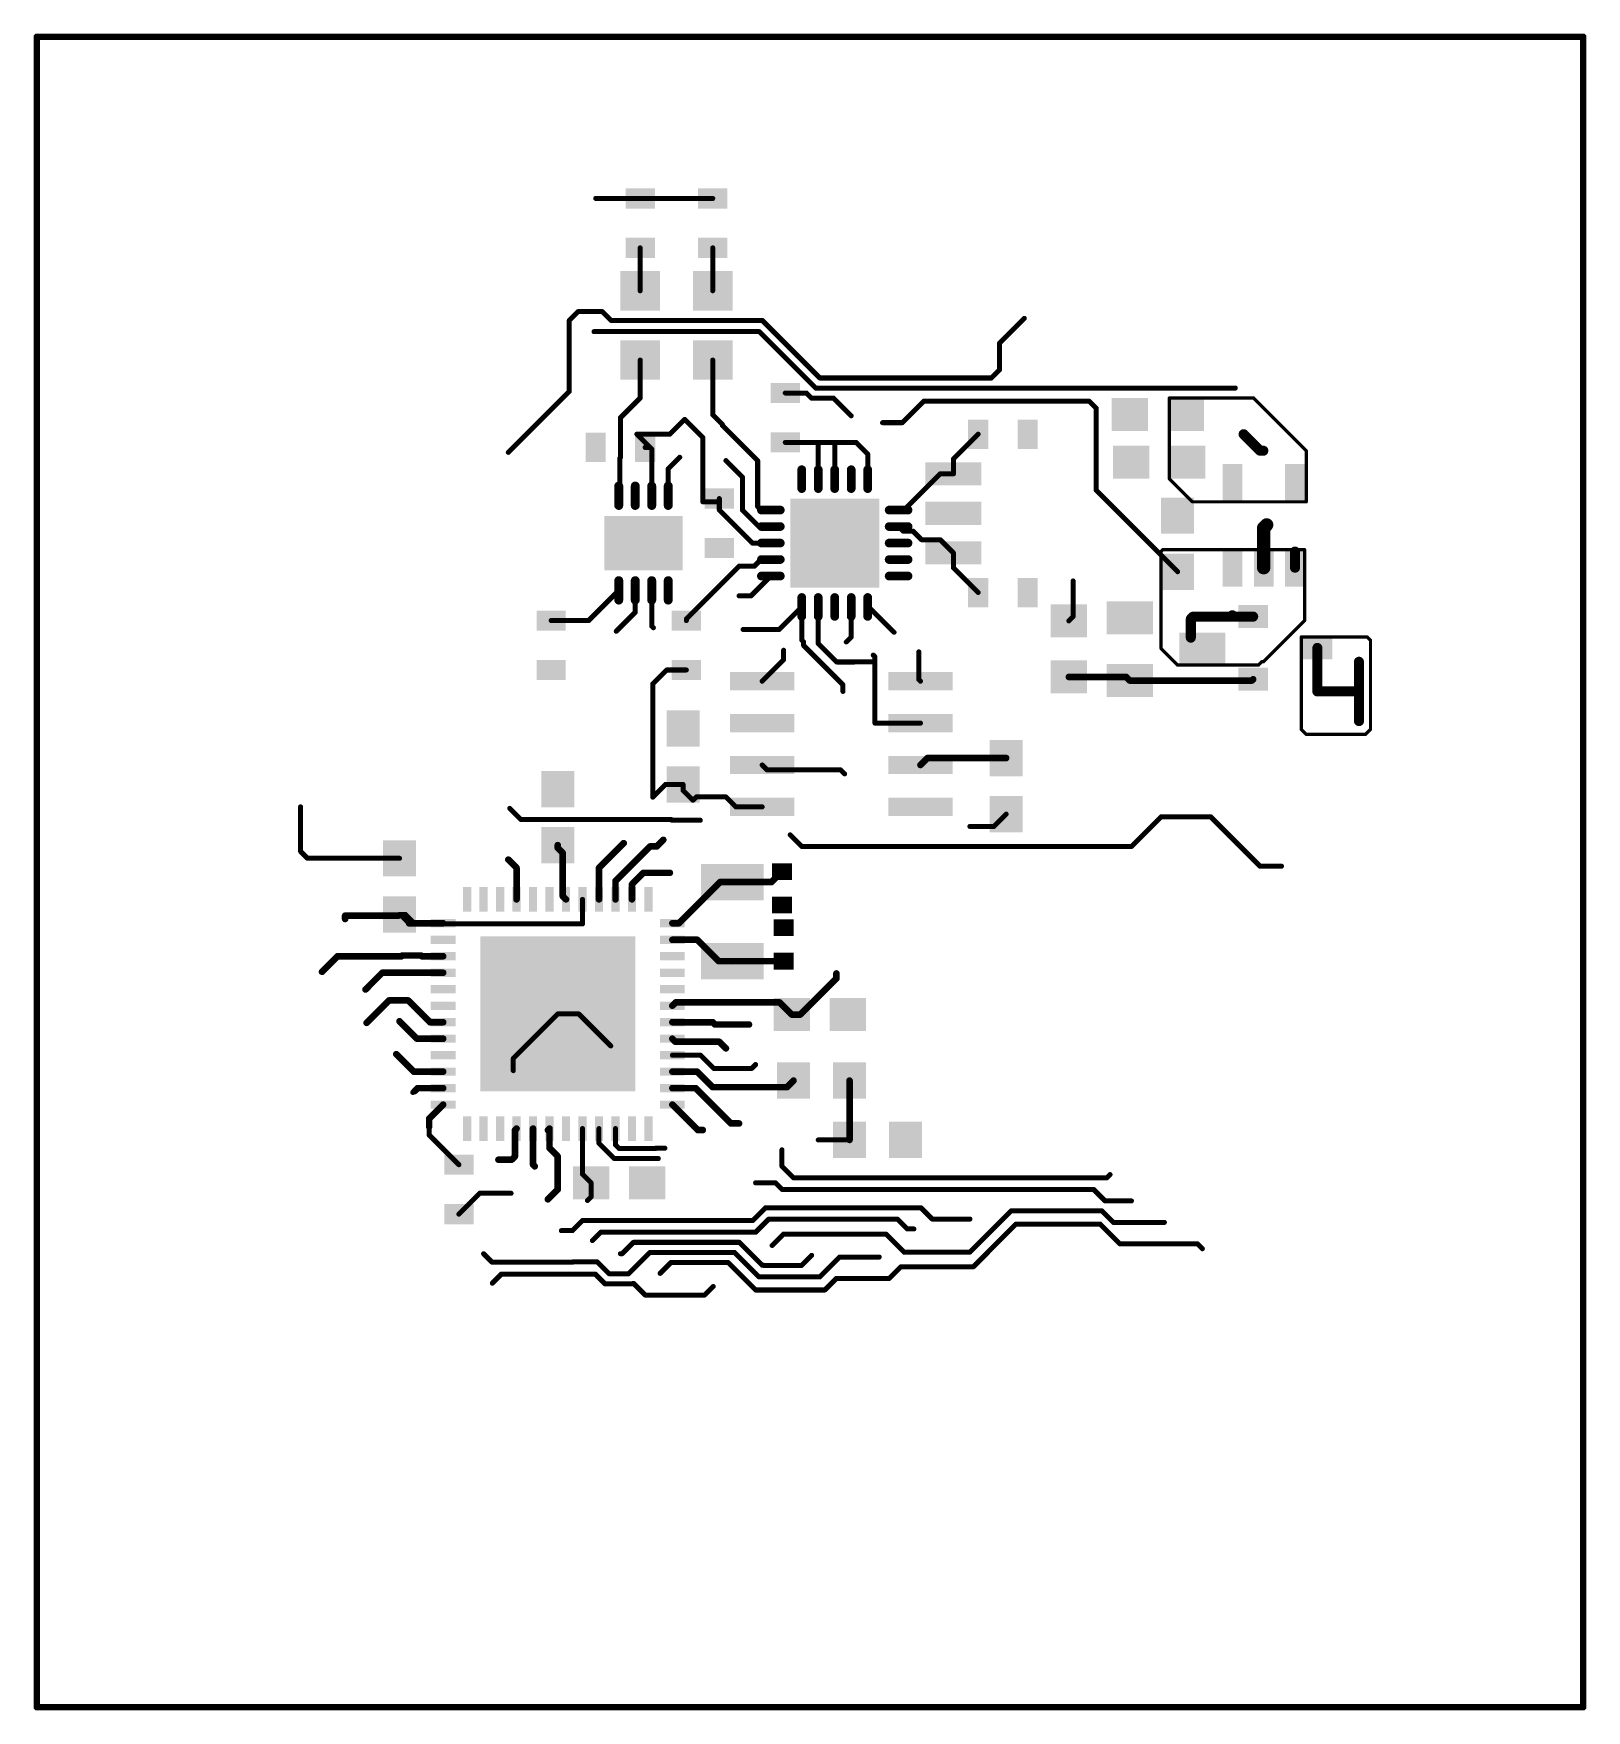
# Model space of a CAD drawing. Extents: x -24.5 to 22.6, y -29.3 to 21.6.
import ezdxf

# ---------------------------------------------------------------- set-up
doc = ezdxf.new("R2010")
doc.units = 0
doc.layers.add('16', color=132, linetype='CONTINUOUS')

# ---------------------------------------------------------------- blocks, each defined once
blk = doc.blocks.new('RECT')
blk.add_solid([(-0.5, -0.5), (0.5, -0.5), (-0.5, 0.5), (0.5, 0.5)])
blk = doc.blocks.new('RECT137600X43200R100')
at = {"const_width": 0.135}
blk.add_lwpolyline([(0.3625, 0), (0.3625, 0, 0.4142), (0.295, 0.0675), (-0.295, 0.0675, 0.4142), (-0.3625, 0), (-0.3625, 0, 0.4142), (-0.295, -0.0675), (0.295, -0.0675, 0.4142)], format="xyb", close=True, dxfattribs=at)
blk.add_solid([(-0.3204, -0.0254), (0.3204, -0.0254), (-0.3204, 0.0254), (0.3204, 0.0254)])
blk = doc.blocks.new('RECT133968X42240R100')
at = {"const_width": 0.132}
blk.add_lwpolyline([(0.3527, 0), (0.3527, 0, 0.4142), (0.2867, 0.066), (-0.2867, 0.066, 0.4142), (-0.3527, 0), (-0.3527, 0, 0.4142), (-0.2867, -0.066), (0.2867, -0.066, 0.4142)], format="xyb", close=True, dxfattribs=at)
blk.add_solid([(-0.312, -0.0254), (0.312, -0.0254), (-0.312, 0.0254), (0.312, 0.0254)])

msp = doc.modelspace()

# ---------------------------------------------------------------- linework, layer by layer
at = {"layer": '16'}
for points, const_width in [([(-24.4, 21.45), (-24.4, -29.2)], 0.2), ([(22.5, 21.45), (-24.4, 21.45)], 0.2), ([(22.5, -29.2), (22.5, 21.45)], 0.2), ([(-7.45, 16.55), (-6.1, 16.5493)], 0.1524), ([(-3.9, 16.5493), (-6.1, 16.5493)], 0.1524), ([(-6.1, 13.75), (-6.1, 15.0507)], 0.1524), ([(-3.9, 13.75), (-3.9, 15.0507)], 0.1524), ([(-7.9826, 13.1174), (-8.25, 12.85)], 0.1524), ([(-8.25, 12.85), (-8.25, 10.7)], 0.1524), ([(-7.2487, 13.1174), (-7.9826, 13.1174)], 0.1524), ([(-6.9813, 12.85), (-7.2487, 13.1174)], 0.1524), ([(-2.3971, 12.85), (-6.9813, 12.85)], 0.1524), ([(-0.6519, 11.1048), (-2.3971, 12.85)], 0.1524), ([(5.55, 12.9136), (4.8, 12.1636)], 0.1524), ([(-2.4887, 12.5106), (-7.5, 12.5106)], 0.1524), ([(-0.7781, 10.8), (-2.4887, 12.5106)], 0.1524), ([(4.8, 12.1636), (4.8, 11.3548)], 0.1524), ([(-6.1, 10.5), (-6.1, 11.65)], 0.1524), ([(-3.9, 9.9912), (-3.9, 11.65)], 0.1524), ([(4.8, 11.3548), (4.55, 11.1048)], 0.1524), ([(-8.25, 10.7), (-10.1, 8.85)], 0.1524), ([(-1.7, 10.6493), (-1.0585, 10.6493)], 0.1524), ([(-1.0585, 10.6493), (-0.9044, 10.4952)], 0.1524), ([(11.95, 10.8), (-0.7781, 10.8)], 0.1524), ([(4.55, 11.1048), (-0.6519, 11.1048)], 0.1524), ([(-6.7, 9.9), (-6.1, 10.5)], 0.1524), ([(-0.9044, 10.4952), (-0.2358, 10.4952)], 0.1524), ([(-0.2358, 10.4952), (0.3, 9.9594)], 0.1524), ([(2.5, 10.4), (1.85, 9.75)], 0.1524), ([(7.5219, 10.4), (2.5, 10.4)], 0.1524), ([(7.7327, 10.1892), (7.5219, 10.4)], 0.1524), ([(7.7327, 7.6973), (7.7327, 10.1892)], 0.1524), ([(9.95, 8.05), (9.95, 10.5)], 0.1), ([(9.95, 10.5), (12.5, 10.5)], 0.1), ([(12.5, 10.5), (14.1, 8.9)], 0.1), ([(-6.7, 9.9), (-6.7, 8.6938)], 0.1524), ([(-4.75, 9.85), (-5.2, 9.4)], 0.1524), ([(-4.2, 9.3), (-4.75, 9.85)], 0.1524), ([(-3.6088, 9.7), (-3.9, 9.9912)], 0.1524), ([(-3.6088, 9.6715), (-3.6088, 9.7)], 0.1524), ([(-2.5373, 8.6), (-3.6088, 9.6715)], 0.1524), ([(1.85, 9.75), (1.25, 9.75)], 0.1524), ([(-5.2, 9.4), (-6.2, 9.4)], 0.1524), ([(-5.8, 9), (-6.2, 9.4)], 0.1524), ([(-4.2, 9.3), (-4.2, 7.3493)], 0.1524), ([(-1.7, 9.1507), (-0.65, 9.1507)], 0.1524), ([(-0.7, 9.1007), (-0.65, 9.1507)], 0.1524), ([(-0.7, 8.0373), (-0.7, 9.1007)], 0.1524), ([(-0.65, 9.1507), (-0.2, 9.1507)], 0.1524), ([(-0.2, 9.1507), (0.4493, 9.1507)], 0.1524), ([(-0.2, 8.0373), (-0.2, 9.1507)], 0.1524), ([(0.4493, 9.1507), (0.8, 8.8)], 0.1524), ([(4.1507, 9.4), (3.4, 8.6493)], 0.1524), ([(12.7, 8.9), (12.2, 9.4)], 0.3048), ([(-6.7136, 8.6802), (-6.7, 8.6938)], 0.1524), ([(-6.7136, 7.571), (-6.7136, 8.6802)], 0.1524), ([(-5.8, 9), (-5.9507, 9)], 0.1524), ([(-5.75, 8.95), (-5.8, 9)], 0.1524), ([(-5.75, 7.5346), (-5.75, 8.95)], 0.1524), ([(-5.25, 8.35), (-4.9, 8.7)], 0.1524), ([(-3, 8.1), (-3.5, 8.6)], 0.1524), ([(-2.5373, 8.6), (-2.5373, 7.2)], 0.1524), ([(0.8, 8.8), (0.8, 8.0373)], 0.1524), ([(3.4, 8.6493), (3.4, 8.2)], 0.1524), ([(12.8, 8.9), (12.7, 8.9)], 0.3048), ([(14.1, 8.9), (14.1, 7.35)], 0.1), ([(-5.25, 7.5346), (-5.25, 8.35)], 0.1524), ([(-3, 8.1), (-3, 7.1)], 0.1524), ([(3, 8.2), (1.9, 7.1)], 0.1524), ([(3, 8.2), (3.4, 8.2)], 0.1524), ([(-6.75, 7.5346), (-6.7136, 7.571)], 0.1524), ([(10.2, 5.23), (7.7327, 7.6973)], 0.1524), ([(10.65, 7.35), (9.95, 8.05)], 0.1), ([(-4.2, 7.3493), (-3.7007, 7.3493)], 0.1524), ([(-3.7007, 7.3493), (-3.7, 7.35)], 0.1524), ([(-3.7, 7.35), (-3.7, 7.4493)], 0.1524), ([(-3.7, 7.1), (-3.7, 7.35)], 0.1524), ([(-2.7, 6.1), (-3.7, 7.1)], 0.1524), ([(-2.5, 6.6), (-3, 7.1)], 0.1524), ([(-2.4373, 7.1), (-2.5373, 7.2)], 0.1524), ([(-2.1373, 7.1), (-2.4373, 7.1)], 0.1524), ([(1.7373, 7.1), (1.9, 7.1)], 0.1524), ([(13.35, 7.35), (10.65, 7.35)], 0.1), ([(14.1, 7.35), (13.35, 7.35)], 0.1), ([(-2.1373, 6.6), (-2.5, 6.6)], 0.1524), ([(1.8767, 6.4606), (1.7373, 6.6)], 0.1524), ([(12.81, 6.56), (12.9, 6.65)], 0.4064), ([(12.81, 5.3527), (12.81, 6.56)], 0.4064), ([(-2.1373, 6.1), (-2.7, 6.1)], 0.1524), ([(2.1733, 6.4606), (1.8767, 6.4606)], 0.1524), ([(2.4339, 6.2), (2.1733, 6.4606)], 0.1524), ([(3, 6.2), (2.4339, 6.2)], 0.1524), ([(3.4, 5.8), (3, 6.2)], 0.1524), ([(-2.4373, 5.6), (-2.6373, 5.4)], 0.1524), ([(-2.1373, 5.6), (-2.4373, 5.6)], 0.1524), ([(3.4, 5.3507), (3.4, 5.8)], 0.1524), ([(9.7, 5.85), (9.75, 5.9)], 0.1), ([(9.7, 2.9), (9.7, 5.85)], 0.1), ([(9.75, 5.9), (14.05, 5.9)], 0.1), ([(13.76, 5.3527), (13.76, 5.84)], 0.3048), ([(14.05, 5.9), (14.05, 3.75)], 0.1), ([(-3.1, 5.4), (-4.7, 3.8)], 0.1524), ([(-2.6373, 5.4), (-3.1, 5.4)], 0.1524), ([(-2.1373, 5.1), (-2.7373, 4.5)], 0.1524), ([(4.1507, 4.6), (3.4, 5.3507)], 0.1524), ([(-6.75, 4.6654), (-7.6661, 3.7493)], 0.1524), ([(-6.25, 4.6654), (-6.25, 4.0004)], 0.1524), ([(-5.75, 4.6654), (-5.75, 3.5806)], 0.1524), ([(7.0306, 3.8706), (7.0306, 4.95)], 0.1524), ([(-6.25, 4.0004), (-6.8252, 3.4252)], 0.1524), ([(-2.7373, 4.5), (-3.1, 4.5)], 0.1524), ([(-1.2, 4.1627), (-1.8836, 3.4791)], 0.1524), ([(-1.2, 4.1627), (-1.2, 3.1582)], 0.1524), ([(-0.7, 4.1627), (-0.7, 3.05)], 0.1524), ([(0.3, 4.1627), (0.3, 3.25)], 0.1524), ([(0.8, 4.1627), (0.8305, 4.1627)], 0.1524), ([(1.6, 3.3932), (0.8305, 4.1627)], 0.1524), ([(-7.6661, 3.7493), (-8.8, 3.7493)], 0.1524), ([(-5.75, 3.5806), (-5.7, 3.5306)], 0.1524), ([(-4.7, 3.8), (-4.7, 3.7493)], 0.1524), ([(6.9, 3.74), (7.0306, 3.8706)], 0.1524), ([(10.67, 3.87), (10.6, 3.8)], 0.3048), ([(10.6, 3.23), (10.6, 3.8)], 0.3048), ([(11.9, 3.87), (10.67, 3.87)], 0.3048), ([(11.86, 3.91), (11.9, 3.87)], 0.3048), ([(12.491, 3.87), (11.9, 3.87)], 0.3048), ([(12.5, 3.861), (12.491, 3.87)], 0.2), ([(14.05, 3.75), (12.8, 2.5)], 0.1), ([(-2.9791, 3.4791), (-1.8836, 3.4791)], 0.1524), ([(-1.2, 3.1582), (-1.1432, 3.1014)], 0.1524), ([(-1.1432, 3.1014), (-1.1432, 2.9932)], 0.1524), ([(-1.1432, 2.9932), (0.05, 1.8)], 0.1524), ([(-0.7, 3.05), (-0.1432, 2.4932)], 0.1524), ([(0.3, 3.25), (0.15, 3.1)], 0.1524), ([(13.95, 0.45), (13.95, 3.25)], 0.1), ([(13.95, 3.25), (15.95, 3.25)], 0.1), ([(14.4393, 1.6), (14.4393, 2.92)], 0.3048), ([(15.95, 3.25), (16.05, 3.15)], 0.1), ([(16.05, 3.15), (16.05, 0.45)], 0.1), ([(-2.4, 1.91), (-1.75, 2.56)], 0.1524), ([(-1.75, 2.85), (-1.75, 2.56)], 0.1524), ([(-0.1432, 2.4932), (0.4014, 2.4932)], 0.1524), ([(0.4014, 2.4932), (0.4082, 2.5)], 0.1524), ([(0.4082, 2.5), (1.0194, 2.5)], 0.1524), ([(1.0194, 2.65), (0.9694, 2.7)], 0.1524), ([(1.0194, 2.65), (1.0194, 2.5)], 0.1524), ([(1.0194, 2.5), (1.0194, 0.64)], 0.1524), ([(2.35, 1.96), (2.35, 2.8)], 0.1524), ([(10.2, 2.4), (9.7, 2.9)], 0.1), ([(12.75, 2.5), (12.65, 2.4)], 0.1), ([(12.8, 2.5), (12.75, 2.5)], 0.1), ([(15.7, 2.5), (15.7, 0.7)], 0.3048), ([(-5.7194, 1.8306), (-5.2993, 2.2507)], 0.1524), ([(-5.2993, 2.2507), (-4.7, 2.2507)], 0.1524), ([(2.4, 1.91), (2.35, 1.96)], 0.1524), ([(6.9, 2.04), (8.64, 2.04)], 0.2), ([(8.64, 2.04), (8.75, 1.93)], 0.2), ([(12.65, 2.4), (10.2, 2.4)], 0.1), ([(12.491, 1.97), (12.451, 1.93)], 0.2), ([(-5.7194, -1.6068), (-5.7194, 1.8306)], 0.1524), ([(0.05, 1.8), (0.05, 1.6)], 0.1524), ([(12.451, 1.93), (8.75, 1.93)], 0.2), ([(15.7, 1.6), (14.4393, 1.6)], 0.3048), ([(2.4, 0.64), (1.0194, 0.64)], 0.1524), ([(14.1, 0.3), (13.95, 0.45)], 0.1), ([(15.9, 0.3), (14.1, 0.3)], 0.1), ([(16.05, 0.45), (15.9, 0.3)], 0.1), ([(2.4, -0.63), (2.61, -0.42)], 0.2), ([(2.61, -0.42), (5, -0.42)], 0.2), ([(-2.4, -0.63), (-2.25, -0.78)], 0.1524), ([(-0.02, -0.78), (-2.25, -0.78)], 0.1524), ([(-0.02, -0.78), (0.1, -0.9)], 0.1524), ([(-5.3326, -1.22), (-5.7194, -1.6068)], 0.1524), ([(-4.8, -1.22), (-5.3326, -1.22)], 0.1524), ([(-4.8, -1.22), (-4.9894, -1.22)], 0.1524), ([(-4.8, -1.4), (-4.8, -1.22)], 0.1524), ([(-4.5, -1.7), (-4.8, -1.4)], 0.1524), ([(-4.4, -1.6), (-4.5, -1.7)], 0.1524), ([(-3.5, -1.6), (-4.4, -1.6)], 0.1524), ([(-3.2, -1.9), (-3.5, -1.6)], 0.1524), ([(-16.4, -3.25), (-16.4, -1.9)], 0.1524), ([(-9.7186, -2.2814), (-10.0554, -1.9446)], 0.1524), ([(-2.4, -1.9), (-3.2, -1.9)], 0.1524), ([(-5.1604, -2.2814), (-9.7186, -2.2814)], 0.1524), ([(-5.1351, -2.3068), (-5.1604, -2.2814)], 0.1524), ([(-4.2769, -2.3068), (-5.1351, -2.3068)], 0.1524), ([(4.6268, -2.4932), (3.9, -2.4932)], 0.1524), ([(5, -2.12), (4.6268, -2.4932)], 0.1524), ([(8.8, -3.1), (9.7, -2.2)], 0.1524), ([(9.7, -2.2), (11.2, -2.2)], 0.1524), ([(12.7, -3.7), (11.2, -2.2)], 0.1524), ([(-8.6, -3.06), (-8.6, -3.15)], 0.2), ([(-8.45, -3.3), (-8.6, -3.15)], 0.2), ([(-7.35, -3.75), (-6.6, -3)], 0.2), ([(-5.8, -3.1), (-6.85, -4.15)], 0.2), ([(-5.6, -3.1), (-5.8, -3.1)], 0.2), ([(-5.4, -2.9), (-5.6, -3.1)], 0.2), ([(-1.55, -2.75), (-1.2, -3.1)], 0.1524), ([(-1.2, -3.1), (8.8, -3.1)], 0.1524), ([(-16.19, -3.46), (-16.4, -3.25)], 0.1524), ([(-13.4, -3.46), (-16.19, -3.46)], 0.1524), ([(-9.85, -3.75), (-10.1, -3.5)], 0.2), ([(-8.45, -3.3), (-8.45, -4.605)], 0.2), ([(-9.85, -4.705), (-9.85, -3.75)], 0.2), ([(-7.35, -4.705), (-7.35, -3.75)], 0.2), ([(-6.85, -4.15), (-6.85, -4.705)], 0.2), ([(-6.35, -4.25), (-6, -3.9)], 0.2), ([(-6, -3.9), (-5.2, -3.9)], 0.2), ([(-2.118, -4.18), (-1.8, -3.862)], 0.2), ([(13.35, -3.7), (12.7, -3.7)], 0.1524), ([(-8.35, -4.705), (-8.45, -4.605)], 0.2), ([(-6.35, -4.705), (-6.35, -4.25)], 0.2), ([(-4.93, -5.43), (-3.68, -4.18)], 0.2), ([(-3.68, -4.18), (-3.31, -4.18)], 0.2), ([(-3.31, -4.18), (-2.118, -4.18)], 0.2), ([(-13.4, -5.16), (-13.44, -5.2)], 0.1524), ([(-13.4, -5.16), (-13.22, -5.16)], 0.1524), ([(-13.4, -5.16), (-13.38, -5.16)], 0.1524), ([(-13.38, -5.16), (-13.11, -5.43)], 0.1524), ([(-13.22, -5.16), (-12.95, -5.43)], 0.1524), ([(-7.85, -4.705), (-7.85, -5.45)], 0.1524), ([(-13.44, -5.2), (-15.05, -5.2)], 0.2), ([(-15.05, -5.2), (-15.05, -5.3)], 0.2), ([(-13.11, -5.43), (-12.95, -5.43)], 0.2), ([(-12.075, -5.43), (-12.95, -5.43)], 0.2), ([(-12.055, -5.45), (-12.075, -5.43)], 0.1524), ([(-7.85, -5.45), (-12.055, -5.45)], 0.1524), ([(-5.125, -5.43), (-4.93, -5.43)], 0.2), ([(-5.125, -5.93), (-4.37, -5.93)], 0.2), ([(-4.37, -5.93), (-3.722, -6.578)], 0.2), ([(-15.2805, -6.43), (-15.7502, -6.8998)], 0.2), ([(-13.3371, -6.43), (-15.2805, -6.43)], 0.2), ([(-13.3137, -6.4066), (-13.3371, -6.43)], 0.2), ([(-12.7492, -6.4066), (-13.3137, -6.4066)], 0.2), ([(-12.7258, -6.43), (-12.7492, -6.4066)], 0.2), ([(-12.7258, -6.43), (-12.075, -6.43)], 0.2), ([(-3.722, -6.578), (-3.308, -6.578)], 0.2), ([(-3.308, -6.578), (-3.31, -6.58)], 0.2), ([(-1.75, -6.578), (-3.308, -6.578)], 0.2), ([(-13.9234, -6.93), (-14.4314, -7.438)], 0.2), ([(-12.075, -6.93), (-13.9234, -6.93)], 0.2), ([(-0.1491, -7.1009), (-1.2482, -8.2)], 0.2), ([(-0.1491, -6.9509), (-0.1491, -7.1009)], 0.2), ([(-13.7194, -7.7694), (-14.4, -8.45)], 0.2), ([(-13.1388, -7.7694), (-13.7194, -7.7694)], 0.2), ([(-12.4782, -8.43), (-13.1388, -7.7694)], 0.2), ([(-8.6, -8.18), (-9.95, -9.53)], 0.1524), ([(-8.6, -8.18), (-7.9632, -8.18)], 0.1524), ([(-7.9632, -8.18), (-6.9932, -9.15)], 0.1524), ([(-5.025, -7.83), (-5.125, -7.93)], 0.2), ([(-1.87, -7.83), (-5.025, -7.83)], 0.2), ([(-1.5, -8.2), (-1.87, -7.83)], 0.2), ([(-1.5, -8.2), (-1.2482, -8.2)], 0.2), ([(-12.87, -8.93), (-13.4, -8.4)], 0.2), ([(-12.075, -8.43), (-12.4782, -8.43)], 0.2), ([(-5.125, -8.43), (-3.9015, -8.43)], 0.2), ([(-3.8315, -8.5), (-3.9015, -8.43)], 0.2), ([(-2.8, -8.5), (-3.8315, -8.5)], 0.2), ([(-12.075, -8.93), (-12.87, -8.93)], 0.2), ([(-5.125, -8.93), (-5.0316, -9.0234)], 0.2), ([(-3.7, -9.0234), (-5.0316, -9.0234)], 0.2), ([(-3.5, -9.2233), (-3.7, -9.0234)], 0.2), ([(-12.97, -9.93), (-13.5, -9.4)], 0.2), ([(-9.95, -9.53), (-9.95, -9.9)], 0.1524), ([(-5.125, -9.43), (-4.27, -9.43)], 0.1524), ([(-4.27, -9.43), (-3.8699, -9.8301)], 0.1524), ([(-2.7166, -9.8301), (-2.6, -9.7136)], 0.1524), ([(-12.075, -9.93), (-12.97, -9.93)], 0.2), ([(-5.125, -9.93), (-4.37, -9.93)], 0.2), ([(-4.37, -9.93), (-3.9, -10.4)], 0.2), ([(-3.8699, -9.8301), (-2.7166, -9.8301)], 0.1524), ([(-1.45, -10.2), (-1.65, -10.4)], 0.2), ([(0.25, -10.2), (0.25, -12)], 0.2), ([(-13, -10.5606), (-12.961, -10.5216)], 0.1524), ([(-12.9442, -10.5216), (-12.8527, -10.43)], 0.2), ([(-12.961, -10.5216), (-12.9442, -10.5216)], 0.1524), ([(-12.075, -10.43), (-12.8527, -10.43)], 0.2), ([(-5.125, -10.43), (-4.42, -10.43)], 0.2), ([(-4.42, -10.43), (-3.35, -11.5)], 0.2), ([(-3.9, -10.4), (-2, -10.4)], 0.2), ([(-2, -10.4), (-1.7, -10.4)], 0.2), ([(-1.65, -10.4), (-1.7, -10.4)], 0.2), ([(-12.075, -10.93), (-12.5, -11.355)], 0.2), ([(-5.125, -10.93), (-4.355, -11.7)], 0.2), ([(-12.5, -11.6), (-12.5, -11.355)], 0.2), ([(-12.5, -11.8507), (-12.5, -11.6)], 0.1524), ([(-9.85, -11.655), (-9.9, -11.705)], 0.2), ([(-9.9, -11.705), (-9.9, -12.5)], 0.2), ([(-9.35, -12.75), (-9.35, -11.655)], 0.2), ([(-8.9, -11.705), (-8.85, -11.655)], 0.2), ([(-8.85, -11.655), (-8.85, -12.25)], 0.2), ([(-7.85, -11.655), (-7.85, -13.04)], 0.1524), ([(-7.35, -11.655), (-7.35, -12.1)], 0.1524), ([(-6.85, -11.655), (-6.85, -12.15)], 0.1524), ([(-4.355, -11.7), (-4.2, -11.7)], 0.2), ([(-3.35, -11.5), (-3.1, -11.5)], 0.2), ([(-11.6, -12.7507), (-12.5, -11.8507)], 0.1524), ([(-8.85, -12.25), (-8.6, -12.5)], 0.2), ([(-7.35, -12.1), (-6.8866, -12.5634)], 0.1524), ([(-6.85, -12.15), (-6.7414, -12.2586)], 0.1524), ([(-6.7414, -12.2586), (-5.6303, -12.2586)], 0.1524), ([(-5.6303, -12.2586), (-5.6217, -12.25)], 0.1524), ([(-5.6217, -12.25), (-5.35, -12.25)], 0.1524), ([(0.25, -12), (-0.7, -12)], 0.1524), ([(-10, -12.6), (-10.4, -12.6)], 0.2), ([(-9.9, -12.5), (-10, -12.6)], 0.2), ([(-9.3, -12.8), (-9.35, -12.75)], 0.2), ([(-8.6, -12.5), (-8.6, -13.5)], 0.2), ([(-6.8866, -12.5634), (-5.55, -12.5634)], 0.1524), ([(-1.8, -12.3), (-1.8, -12.8)], 0.1524), ([(-7.85, -13.04), (-7.59, -13.3)], 0.1524), ([(-1.45, -13.15), (-1.8, -12.8)], 0.1524), ([(-1.45, -13.15), (8.05, -13.15)], 0.1524), ([(8.05, -13.15), (8.15, -13.05)], 0.1524), ([(-11.6, -14.2493), (-10.9672, -13.6165)], 0.1524), ([(-10.9672, -13.6165), (-10.0165, -13.6165)], 0.1524), ([(-8.6, -13.5), (-8.9, -13.8)], 0.2), ([(-7.59, -13.7264), (-7.7, -13.8364)], 0.1524), ([(-7.59, -13.3), (-7.59, -13.7264)], 0.1524), ([(-2.6, -13.3), (-2, -13.3)], 0.1524), ([(-1.8, -13.5), (-2, -13.3)], 0.1524), ([(7.65, -13.5), (-1.8, -13.5)], 0.1524), ([(8, -13.85), (7.65, -13.5)], 0.1524), ([(-2.2952, -14.0548), (-2.6836, -14.4432)], 0.1524), ([(2.4129, -14.0548), (-2.2952, -14.0548)], 0.1524), ([(2.7582, -14.4), (2.4129, -14.0548)], 0.1524), ([(5.15, -14.15), (3.8952, -15.4048)], 0.1524), ([(7.9, -14.15), (5.15, -14.15)], 0.1524), ([(8.25, -14.5), (7.9, -14.15)], 0.1524), ([(8.8, -13.85), (8, -13.85)], 0.1524), ([(-8.1582, -14.75), (-8.4912, -14.75)], 0.1524), ([(-7.8514, -14.4432), (-8.1582, -14.75)], 0.1524), ([(-2.6836, -14.4432), (-7.8514, -14.4432)], 0.1524), ([(-7.3, -14.8), (-7.55, -15.05)], 0.1524), ([(-2.6, -14.8), (-7.3, -14.8)], 0.1524), ([(-2.2, -14.4), (-2.6, -14.8)], 0.1524), ([(1.7, -14.4), (-2.2, -14.4)], 0.1524), ([(2, -14.7), (1.7, -14.4)], 0.1524), ([(2.2, -14.7), (2, -14.7)], 0.1524), ([(3.9, -14.4), (2.7582, -14.4)], 0.1524), ([(5.3, -14.55), (4, -15.85)], 0.1524), ([(7.85, -14.55), (5.3, -14.55)], 0.1524), ([(8.45, -15.15), (7.85, -14.55)], 0.1524), ([(9.8, -14.5), (8.25, -14.5)], 0.1524), ([(-6.3048, -15.1048), (-6.65, -15.45)], 0.1524), ([(-3.0952, -15.1048), (-6.3048, -15.1048)], 0.1524), ([(-2.4, -15.8), (-3.0952, -15.1048)], 0.1524), ([(-1.7548, -14.8548), (-2.1, -15.2)], 0.1524), ([(1.3548, -14.8548), (-1.7548, -14.8548)], 0.1524), ([(1.9048, -15.4048), (1.3548, -14.8548)], 0.1524), ([(10.8, -15.15), (8.45, -15.15)], 0.1524), ([(10.95, -15.3), (10.8, -15.15)], 0.1524), ([(-10.85, -15.45), (-10.5932, -15.7068)], 0.1524), ([(-8.1486, -15.7068), (-10.5932, -15.7068)], 0.1524), ([(-8.1418, -15.7), (-8.1486, -15.7068)], 0.1524), ([(-7.4, -15.7), (-8.1418, -15.7)], 0.1524), ([(-7.0432, -16.0568), (-7.4, -15.7)], 0.1524), ([(-6.65, -15.45), (-6.7, -15.45)], 0.1524), ([(-5.8014, -15.4096), (-6.4487, -16.0568)], 0.1524), ([(-3.2404, -15.4096), (-5.8014, -15.4096)], 0.1524), ([(-5.1644, -15.7144), (-5.4959, -16.0459)], 0.1524), ([(-3.4356, -15.7144), (-5.1644, -15.7144)], 0.1524), ([(-2.6, -16.55), (-3.4356, -15.7144)], 0.1524), ([(-2.4952, -16.1548), (-3.2404, -15.4096)], 0.1524), ([(-2.3582, -15.8), (-2.4, -15.8)], 0.1524), ([(-2.3514, -15.8068), (-2.3582, -15.8)], 0.1524), ([(-1.2068, -15.8068), (-2.3514, -15.8068)], 0.1524), ([(-0.9, -15.5), (-1.2068, -15.8068)], 0.1524), ([(-0.05, -15.55), (-0.6548, -16.1548)], 0.1524), ([(1.15, -15.55), (-0.05, -15.55)], 0.1524), ([(3.8952, -15.4048), (1.9048, -15.4048)], 0.1524), ([(-10.3064, -16.0655), (-10.5841, -16.3432)], 0.1524), ([(-7.4655, -16.0655), (-10.3064, -16.0655)], 0.1524), ([(-7.1695, -16.3616), (-7.4655, -16.0655)], 0.1524), ([(-6.4487, -16.0568), (-7.0432, -16.0568)], 0.1524), ([(-0.6548, -16.1548), (-2.4952, -16.1548)], 0.1524), ([(-0.15, -16.2), (-0.5, -16.55)], 0.1524), ([(1.45, -16.2), (-0.15, -16.2)], 0.1524), ([(1.8, -15.85), (1.45, -16.2)], 0.1524), ([(4, -15.85), (1.8, -15.85)], 0.1524), ([(-6.3224, -16.3616), (-7.1695, -16.3616)], 0.1524), ([(-6.3108, -16.35), (-6.3224, -16.3616)], 0.1524), ([(-6.3, -16.35), (-6.3108, -16.35)], 0.1524), ([(-5.9473, -16.7027), (-6.3, -16.35)], 0.1524), ([(-4.1436, -16.7027), (-5.9473, -16.7027)], 0.1524), ([(-3.8841, -16.4432), (-4.1436, -16.7027)], 0.1524), ([(-0.5, -16.55), (-2.6, -16.55)], 0.1524), ([(-24.4, -29.2), (22.5, -29.2)], 0.2)]:
    msp.add_lwpolyline(points, dxfattribs=dict(at, const_width=const_width))
for points, const_width in [([(-24.35, 21.45, 1), (-24.45, 21.45)], 0.1), ([(-24.4, 21.5, 1), (-24.4, 21.4)], 0.1), ([(22.55, 21.45, 1), (22.45, 21.45)], 0.1), ([(22.5, 21.4, 1), (22.5, 21.5)], 0.1), ([(-7.45, 16.5881, 1), (-7.45, 16.5119)], 0.0762), ([(-6.1, 16.5874, 1), (-6.1, 16.5112)], 0.0762), ([(-6.1, 16.5112, 1), (-6.1, 16.5874)], 0.0762), ([(-3.9, 16.5112, 1), (-3.9, 16.5874)], 0.0762), ([(-6.0619, 15.0507, 1), (-6.1381, 15.0507)], 0.0762), ([(-3.8619, 15.0507, 1), (-3.9381, 15.0507)], 0.0762), ([(-6.1381, 13.75, 1), (-6.0619, 13.75)], 0.0762), ([(-3.9381, 13.75, 1), (-3.8619, 13.75)], 0.0762), ([(-8.2119, 12.85, 1), (-8.2881, 12.85)], 0.0762), ([(-8.2769, 12.8769, 1), (-8.2231, 12.8231)], 0.0762), ([(-7.9826, 13.1555, 1), (-7.9826, 13.0793)], 0.0762), ([(-7.9557, 13.0905, 1), (-8.0095, 13.1443)], 0.0762), ([(-7.2217, 13.1443, 1), (-7.2756, 13.0905)], 0.0762), ([(-7.2487, 13.0793, 1), (-7.2487, 13.1555)], 0.0762), ([(-6.9813, 12.8881, 1), (-6.9813, 12.8119)], 0.0762), ([(-7.0082, 12.8231, 1), (-6.9543, 12.8769)], 0.0762), ([(-2.3701, 12.8769, 1), (-2.424, 12.8231)], 0.0762), ([(-2.3971, 12.8119, 1), (-2.3971, 12.8881)], 0.0762), ([(5.5769, 12.8867, 1), (5.5231, 12.9405)], 0.0762), ([(-7.5, 12.5487, 1), (-7.5, 12.4725)], 0.0762), ([(-2.4618, 12.5375, 1), (-2.5157, 12.4837)], 0.0762), ([(-2.4887, 12.4725, 1), (-2.4887, 12.5487)], 0.0762), ([(4.8381, 12.1636, 1), (4.7619, 12.1636)], 0.0762), ([(4.7731, 12.1905, 1), (4.8269, 12.1367)], 0.0762), ([(-6.0619, 11.65, 1), (-6.1381, 11.65)], 0.0762), ([(-3.8619, 11.65, 1), (-3.9381, 11.65)], 0.0762), ([(4.7619, 11.3548, 1), (4.8381, 11.3548)], 0.0762), ([(4.8269, 11.3279, 1), (4.7731, 11.3817)], 0.0762), ([(-8.2881, 10.7, 1), (-8.2119, 10.7)], 0.0762), ([(-8.2231, 10.6731, 1), (-8.2769, 10.7269)], 0.0762), ([(-1.7, 10.6874, 1), (-1.7, 10.6112)], 0.0762), ([(-1.0315, 10.6762, 1), (-1.0854, 10.6224)], 0.0762), ([(-1.0585, 10.6112, 1), (-1.0585, 10.6874)], 0.0762), ([(-0.7781, 10.8381, 1), (-0.7781, 10.7619)], 0.0762), ([(-0.8051, 10.7731, 1), (-0.7512, 10.8269)], 0.0762), ([(-0.6519, 11.1429, 1), (-0.6519, 11.0667)], 0.0762), ([(-0.6788, 11.0779, 1), (-0.6249, 11.1317)], 0.0762), ([(4.5231, 11.1317, 1), (4.5769, 11.0779)], 0.0762), ([(4.55, 11.0667, 1), (4.55, 11.1429)], 0.0762), ([(11.95, 10.7619, 1), (11.95, 10.8381)], 0.0762), ([(-6.1381, 10.5, 1), (-6.0619, 10.5)], 0.0762), ([(-6.0731, 10.4731, 1), (-6.1269, 10.5269)], 0.0762), ([(-0.9044, 10.5333, 1), (-0.9044, 10.4571)], 0.0762), ([(-0.9313, 10.4683, 1), (-0.8774, 10.5221)], 0.0762), ([(-0.2089, 10.5221, 1), (-0.2627, 10.4683)], 0.0762), ([(-0.2358, 10.4571, 1), (-0.2358, 10.5333)], 0.0762), ([(2.5, 10.4381, 1), (2.5, 10.3619)], 0.0762), ([(2.5269, 10.3731, 1), (2.4731, 10.4269)], 0.0762), ([(7.5488, 10.4269, 1), (7.4949, 10.3731)], 0.0762), ([(7.5219, 10.3619, 1), (7.5219, 10.4381)], 0.0762), ([(7.7708, 10.1892, 1), (7.6946, 10.1892)], 0.0762), ([(7.7058, 10.1622, 1), (7.7596, 10.2161)], 0.0762), ([(9.975, 10.5, 1), (9.925, 10.5)], 0.05), ([(9.95, 10.525, 1), (9.95, 10.475)], 0.05), ([(12.5177, 10.5177, 1), (12.4823, 10.4823)], 0.05), ([(12.5, 10.475, 1), (12.5, 10.525)], 0.05), ([(-6.6619, 9.9, 1), (-6.7381, 9.9)], 0.0762), ([(-6.7269, 9.9269, 1), (-6.6731, 9.8731)], 0.0762), ([(-4.7231, 9.8769, 1), (-4.7769, 9.8231)], 0.0762), ([(-4.7231, 9.8231, 1), (-4.7769, 9.8769)], 0.0762), ([(-3.9381, 9.9912, 1), (-3.8619, 9.9912)], 0.0762), ([(-3.8731, 10.0181, 1), (-3.9269, 9.9643)], 0.0762), ([(-3.5707, 9.7, 1), (-3.6469, 9.7)], 0.0762), ([(-3.6469, 9.6715, 1), (-3.5707, 9.6715)], 0.0762), ([(-3.5819, 9.6984, 1), (-3.6357, 9.6446)], 0.0762), ([(-3.6357, 9.6731, 1), (-3.5819, 9.7269)], 0.0762), ([(0.2731, 9.9325, 1), (0.3269, 9.9863)], 0.0762), ([(1.25, 9.7881, 1), (1.25, 9.7119)], 0.0762), ([(1.8231, 9.7769, 1), (1.8769, 9.7231)], 0.0762), ([(1.85, 9.7119, 1), (1.85, 9.7881)], 0.0762), ([(-6.2, 9.4381, 1), (-6.2, 9.3619)], 0.0762), ([(-6.1731, 9.4269, 1), (-6.2269, 9.3731)], 0.0762), ([(-5.2269, 9.4269, 1), (-5.1731, 9.3731)], 0.0762), ([(-5.2, 9.3619, 1), (-5.2, 9.4381)], 0.0762), ([(-4.1619, 9.3, 1), (-4.2381, 9.3)], 0.0762), ([(-4.2269, 9.2731, 1), (-4.1731, 9.3269)], 0.0762), ([(-1.7, 9.1888, 1), (-1.7, 9.1126)], 0.0762), ([(-0.6619, 9.1007, 1), (-0.7381, 9.1007)], 0.0762), ([(-0.7269, 9.1276, 1), (-0.6731, 9.0738)], 0.0762), ([(-0.65, 9.1888, 1), (-0.65, 9.1126)], 0.0762), ([(-0.6231, 9.1238, 1), (-0.6769, 9.1776)], 0.0762), ([(-0.65, 9.1126, 1), (-0.65, 9.1888)], 0.0762), ([(-0.2, 9.1888, 1), (-0.2, 9.1126)], 0.0762), ([(-0.1619, 9.1507, 1), (-0.2381, 9.1507)], 0.0762), ([(-0.2, 9.1126, 1), (-0.2, 9.1888)], 0.0762), ([(0.4762, 9.1776, 1), (0.4224, 9.1238)], 0.0762), ([(0.4493, 9.1126, 1), (0.4493, 9.1888)], 0.0762), ([(4.1776, 9.3731, 1), (4.1238, 9.4269)], 0.0762), ([(12.2539, 9.4539, 1), (12.1461, 9.3461)], 0.1524), ([(-10.1269, 8.8769, 1), (-10.0731, 8.8231)], 0.0762), ([(-6.6755, 8.6802, 1), (-6.7517, 8.6802)], 0.0762), ([(-6.7405, 8.7071, 1), (-6.6867, 8.6533)], 0.0762), ([(-6.7381, 8.6938, 1), (-6.6619, 8.6938)], 0.0762), ([(-6.6731, 8.6669, 1), (-6.7269, 8.7207)], 0.0762), ([(-5.9507, 9.0381, 1), (-5.9507, 8.9619)], 0.0762), ([(-5.7731, 9.0269, 1), (-5.8269, 8.9731)], 0.0762), ([(-5.8269, 8.9731, 1), (-5.7731, 9.0269)], 0.0762), ([(-5.8, 8.9619, 1), (-5.8, 9.0381)], 0.0762), ([(-5.7119, 8.95, 1), (-5.7881, 8.95)], 0.0762), ([(-5.7769, 8.9231, 1), (-5.7231, 8.9769)], 0.0762), ([(-4.8731, 8.6731, 1), (-4.9269, 8.7269)], 0.0762), ([(-3.4731, 8.6269, 1), (-3.5269, 8.5731)], 0.0762), ([(-2.4992, 8.6, 1), (-2.5754, 8.6)], 0.0762), ([(-2.5642, 8.5731, 1), (-2.5104, 8.6269)], 0.0762), ([(0.8381, 8.8, 1), (0.7619, 8.8)], 0.0762), ([(0.7731, 8.7731, 1), (0.8269, 8.8269)], 0.0762), ([(3.4381, 8.6493, 1), (3.3619, 8.6493)], 0.0762), ([(3.3731, 8.6762, 1), (3.4269, 8.6224)], 0.0762), ([(12.7, 8.9762, 1), (12.7, 8.8238)], 0.1524), ([(12.6461, 8.8461, 1), (12.7539, 8.9539)], 0.1524), ([(12.8, 8.8238, 1), (12.8, 8.9762)], 0.1524), ([(14.125, 8.9, 1), (14.075, 8.9)], 0.05), ([(14.0823, 8.8823, 1), (14.1177, 8.9177)], 0.05), ([(-5.2119, 8.35, 1), (-5.2881, 8.35)], 0.0762), ([(-5.2769, 8.3769, 1), (-5.2231, 8.3231)], 0.0762), ([(-2.9619, 8.1, 1), (-3.0381, 8.1)], 0.0762), ([(-3.0269, 8.0731, 1), (-2.9731, 8.1269)], 0.0762), ([(3, 8.2381, 1), (3, 8.1619)], 0.0762), ([(3.0269, 8.1731, 1), (2.9731, 8.2269)], 0.0762), ([(3.3619, 8.2, 1), (3.4381, 8.2)], 0.0762), ([(3.4, 8.1619, 1), (3.4, 8.2381)], 0.0762), ([(-6.6867, 7.5441, 1), (-6.7405, 7.5979)], 0.0762), ([(-0.7381, 8.0373, 1), (-0.6619, 8.0373)], 0.0762), ([(-0.2381, 8.0373, 1), (-0.1619, 8.0373)], 0.0762), ([(0.7619, 8.0373, 1), (0.8381, 8.0373)], 0.0762), ([(7.6946, 7.6973, 1), (7.7708, 7.6973)], 0.0762), ([(7.7596, 7.7242, 1), (7.7058, 7.6704)], 0.0762), ([(9.9677, 8.0677, 1), (9.9323, 8.0323)], 0.05), ([(9.925, 8.05, 1), (9.975, 8.05)], 0.05), ([(-6.7769, 7.5615, 1), (-6.7231, 7.5077)], 0.0762), ([(-6.7517, 7.571, 1), (-6.6755, 7.571)], 0.0762), ([(-5.7881, 7.5346, 1), (-5.7119, 7.5346)], 0.0762), ([(-5.2881, 7.5346, 1), (-5.2119, 7.5346)], 0.0762), ([(-4.2, 7.3874, 1), (-4.2, 7.3112)], 0.0762), ([(-4.2381, 7.3493, 1), (-4.1619, 7.3493)], 0.0762), ([(-3.7276, 7.3762, 1), (-3.6738, 7.3224)], 0.0762), ([(-3.6619, 7.4493, 1), (-3.7381, 7.4493)], 0.0762), ([(-3.6619, 7.35, 1), (-3.7381, 7.35)], 0.0762), ([(-3.7381, 7.35, 1), (-3.6619, 7.35)], 0.0762), ([(-3.7381, 7.1, 1), (-3.6619, 7.1)], 0.0762), ([(-3.6731, 7.1269, 1), (-3.7269, 7.0731)], 0.0762), ([(-3.6731, 7.3231, 1), (-3.7269, 7.3769)], 0.0762), ([(-3.7007, 7.3112, 1), (-3.7007, 7.3874)], 0.0762), ([(-3.0381, 7.1, 1), (-2.9619, 7.1)], 0.0762), ([(-2.9731, 7.1269, 1), (-3.0269, 7.0731)], 0.0762), ([(-2.5754, 7.2, 1), (-2.4992, 7.2)], 0.0762), ([(-2.5104, 7.2269, 1), (-2.5642, 7.1731)], 0.0762), ([(-2.4373, 7.1381, 1), (-2.4373, 7.0619)], 0.0762), ([(-2.4642, 7.0731, 1), (-2.4104, 7.1269)], 0.0762), ([(-2.1373, 7.0619, 1), (-2.1373, 7.1381)], 0.0762), ([(1.7373, 7.1381, 1), (1.7373, 7.0619)], 0.0762), ([(1.8731, 7.1269, 1), (1.9269, 7.0731)], 0.0762), ([(1.9, 7.0619, 1), (1.9, 7.1381)], 0.0762), ([(10.65, 7.375, 1), (10.65, 7.325)], 0.05), ([(10.6323, 7.3323, 1), (10.6677, 7.3677)], 0.05), ([(13.35, 7.375, 1), (13.35, 7.325)], 0.05), ([(13.35, 7.325, 1), (13.35, 7.375)], 0.05), ([(14.075, 7.35, 1), (14.125, 7.35)], 0.05), ([(14.1, 7.325, 1), (14.1, 7.375)], 0.05), ([(-2.5, 6.6381, 1), (-2.5, 6.5619)], 0.0762), ([(-2.5269, 6.5731, 1), (-2.4731, 6.6269)], 0.0762), ([(-2.1373, 6.5619, 1), (-2.1373, 6.6381)], 0.0762), ([(1.7642, 6.6269, 1), (1.7104, 6.5731)], 0.0762), ([(12.9116, 6.56, 1), (12.7084, 6.56)], 0.2032), ([(12.7382, 6.6318, 1), (12.8818, 6.4882)], 0.2032), ([(12.9718, 6.5782, 1), (12.8282, 6.7218)], 0.2032), ([(-2.7, 6.1381, 1), (-2.7, 6.0619)], 0.0762), ([(-2.7269, 6.0731, 1), (-2.6731, 6.1269)], 0.0762), ([(-2.1373, 6.0619, 1), (-2.1373, 6.1381)], 0.0762), ([(1.8767, 6.4987, 1), (1.8767, 6.4225)], 0.0762), ([(1.8498, 6.4337, 1), (1.9036, 6.4875)], 0.0762), ([(2.2003, 6.4875, 1), (2.1464, 6.4337)], 0.0762), ([(2.1733, 6.4225, 1), (2.1733, 6.4987)], 0.0762), ([(2.4339, 6.2381, 1), (2.4339, 6.1619)], 0.0762), ([(2.407, 6.1731, 1), (2.4609, 6.2269)], 0.0762), ([(3.0269, 6.2269, 1), (2.9731, 6.1731)], 0.0762), ([(3, 6.1619, 1), (3, 6.2381)], 0.0762), ([(-2.4373, 5.6381, 1), (-2.4373, 5.5619)], 0.0762), ([(-2.4104, 5.5731, 1), (-2.4642, 5.6269)], 0.0762), ([(-2.1373, 5.5619, 1), (-2.1373, 5.6381)], 0.0762), ([(3.4381, 5.8, 1), (3.3619, 5.8)], 0.0762), ([(3.3731, 5.7731, 1), (3.4269, 5.8269)], 0.0762), ([(9.725, 5.85, 1), (9.675, 5.85)], 0.05), ([(9.6823, 5.8677, 1), (9.7177, 5.8323)], 0.05), ([(9.75, 5.925, 1), (9.75, 5.875)], 0.05), ([(9.7677, 5.8823, 1), (9.7323, 5.9177)], 0.05), ([(13.8362, 5.84, 1), (13.6838, 5.84)], 0.1524), ([(14.075, 5.9, 1), (14.025, 5.9)], 0.05), ([(14.05, 5.875, 1), (14.05, 5.925)], 0.05), ([(-3.1, 5.4381, 1), (-3.1, 5.3619)], 0.0762), ([(-3.0731, 5.3731, 1), (-3.1269, 5.4269)], 0.0762), ([(-2.6642, 5.4269, 1), (-2.6104, 5.3731)], 0.0762), ([(-2.6373, 5.3619, 1), (-2.6373, 5.4381)], 0.0762), ([(-2.1104, 5.0731, 1), (-2.1642, 5.1269)], 0.0762), ([(3.3619, 5.3507, 1), (3.4381, 5.3507)], 0.0762), ([(3.4269, 5.3776, 1), (3.3731, 5.3238)], 0.0762), ([(10.1731, 5.2031, 1), (10.2269, 5.2569)], 0.0762), ([(12.7084, 5.3527, 1), (12.9116, 5.3527)], 0.2032), ([(13.6838, 5.3527, 1), (13.8362, 5.3527)], 0.1524), ([(-6.7231, 4.6385, 1), (-6.7769, 4.6923)], 0.0762), ([(-6.2119, 4.6654, 1), (-6.2881, 4.6654)], 0.0762), ([(-5.7119, 4.6654, 1), (-5.7881, 4.6654)], 0.0762), ([(4.1238, 4.5731, 1), (4.1776, 4.6269)], 0.0762), ([(7.0687, 4.95, 1), (6.9925, 4.95)], 0.0762), ([(-6.2231, 3.9734, 1), (-6.2769, 4.0273)], 0.0762), ([(-3.1, 4.5381, 1), (-3.1, 4.4619)], 0.0762), ([(-2.7642, 4.5269, 1), (-2.7104, 4.4731)], 0.0762), ([(-2.7373, 4.4619, 1), (-2.7373, 4.5381)], 0.0762), ([(-1.1619, 4.1627, 1), (-1.2381, 4.1627)], 0.0762), ([(-1.1731, 4.1358, 1), (-1.2269, 4.1896)], 0.0762), ([(-0.6619, 4.1627, 1), (-0.7381, 4.1627)], 0.0762), ([(0.3381, 4.1627, 1), (0.2619, 4.1627)], 0.0762), ([(0.8, 4.2008, 1), (0.8, 4.1246)], 0.0762), ([(0.8574, 4.1896, 1), (0.8036, 4.1358)], 0.0762), ([(0.8305, 4.1246, 1), (0.8305, 4.2008)], 0.0762), ([(-8.8, 3.7874, 1), (-8.8, 3.7112)], 0.0762), ([(-7.693, 3.7762, 1), (-7.6392, 3.7224)], 0.0762), ([(-7.6661, 3.7112, 1), (-7.6661, 3.7874)], 0.0762), ([(-6.2881, 4.0004, 1), (-6.2119, 4.0004)], 0.0762), ([(-5.7881, 3.5806, 1), (-5.7119, 3.5806)], 0.0762), ([(-5.7231, 3.6075, 1), (-5.7769, 3.5537)], 0.0762), ([(-5.7269, 3.5037, 1), (-5.6731, 3.5575)], 0.0762), ([(-4.6619, 3.8, 1), (-4.7381, 3.8)], 0.0762), ([(-4.7381, 3.7493, 1), (-4.6619, 3.7493)], 0.0762), ([(-4.7269, 3.8269, 1), (-4.6731, 3.7731)], 0.0762), ([(6.8731, 3.7669, 1), (6.9269, 3.7131)], 0.0762), ([(6.9925, 3.8706, 1), (7.0687, 3.8706)], 0.0762), ([(7.0575, 3.8437, 1), (7.0037, 3.8975)], 0.0762), ([(10.6762, 3.8, 1), (10.5238, 3.8)], 0.1524), ([(10.5461, 3.8539, 1), (10.6539, 3.7461)], 0.1524), ([(10.67, 3.9462, 1), (10.67, 3.7938)], 0.1524), ([(10.7239, 3.8161, 1), (10.6161, 3.9239)], 0.1524), ([(11.9139, 3.9639, 1), (11.8061, 3.8561)], 0.1524), ([(11.9, 3.9462, 1), (11.9, 3.7938)], 0.1524), ([(11.8461, 3.8161, 1), (11.9539, 3.9239)], 0.1524), ([(11.9, 3.7938, 1), (11.9, 3.9462)], 0.1524), ([(12.5264, 3.9054, 1), (12.4556, 3.8346)], 0.1), ([(12.4646, 3.8256, 1), (12.5354, 3.8964)], 0.1), ([(12.491, 3.7938, 1), (12.491, 3.9462)], 0.1524), ([(14.025, 3.75, 1), (14.075, 3.75)], 0.05), ([(14.0677, 3.7323, 1), (14.0323, 3.7677)], 0.05), ([(-6.8521, 3.4521, 1), (-6.7982, 3.3982)], 0.0762), ([(-2.9791, 3.5172, 1), (-2.9791, 3.441)], 0.0762), ([(-1.9106, 3.506, 1), (-1.8567, 3.4521)], 0.0762), ([(-1.8836, 3.441, 1), (-1.8836, 3.5172)], 0.0762), ([(-1.1731, 3.1851, 1), (-1.2269, 3.1312)], 0.0762), ([(-1.2381, 3.1582, 1), (-1.1619, 3.1582)], 0.0762), ([(-1.1051, 3.1014, 1), (-1.1813, 3.1014)], 0.0762), ([(-1.1163, 3.0201, 1), (-1.1701, 2.9663)], 0.0762), ([(-1.1701, 3.0744, 1), (-1.1163, 3.1283)], 0.0762), ([(-0.7381, 3.05, 1), (-0.6619, 3.05)], 0.0762), ([(-0.6731, 3.0769, 1), (-0.7269, 3.0231)], 0.0762), ([(0.1231, 3.1269, 1), (0.1769, 3.0731)], 0.0762), ([(0.2619, 3.25, 1), (0.3381, 3.25)], 0.0762), ([(0.3269, 3.2231, 1), (0.2731, 3.2769)], 0.0762), ([(1.5731, 3.3663, 1), (1.6269, 3.4201)], 0.0762), ([(10.5238, 3.23, 1), (10.6762, 3.23)], 0.1524), ([(13.975, 3.25, 1), (13.925, 3.25)], 0.05), ([(13.95, 3.275, 1), (13.95, 3.225)], 0.05), ([(14.5155, 2.92, 1), (14.3631, 2.92)], 0.1524), ([(15.9677, 3.2677, 1), (15.9323, 3.2323)], 0.05), ([(15.95, 3.225, 1), (15.95, 3.275)], 0.05), ([(16.075, 3.15, 1), (16.025, 3.15)], 0.05), ([(16.0323, 3.1323, 1), (16.0677, 3.1677)], 0.05), ([(-1.7119, 2.85, 1), (-1.7881, 2.85)], 0.0762), ([(-1.7881, 2.56, 1), (-1.7119, 2.56)], 0.0762), ([(-1.7231, 2.5331, 1), (-1.7769, 2.5869)], 0.0762), ([(-1.1813, 2.9932, 1), (-1.1051, 2.9932)], 0.0762), ([(-0.1432, 2.5313, 1), (-0.1432, 2.4551)], 0.0762), ([(-0.1701, 2.4663, 1), (-0.1163, 2.5201)], 0.0762), ([(0.3744, 2.5201, 1), (0.4283, 2.4663)], 0.0762), ([(0.4082, 2.5381, 1), (0.4082, 2.4619)], 0.0762), ([(0.4351, 2.4731, 1), (0.3812, 2.5269)], 0.0762), ([(0.4014, 2.4551, 1), (0.4014, 2.5313)], 0.0762), ([(0.9963, 2.7269, 1), (0.9425, 2.6731)], 0.0762), ([(1.0575, 2.65, 1), (0.9813, 2.65)], 0.0762), ([(1.0575, 2.5, 1), (0.9813, 2.5)], 0.0762), ([(0.9925, 2.6231, 1), (1.0463, 2.6769)], 0.0762), ([(1.0194, 2.4619, 1), (1.0194, 2.5381)], 0.0762), ([(2.3881, 2.8, 1), (2.3119, 2.8)], 0.0762), ([(9.7177, 2.9177, 1), (9.6823, 2.8823)], 0.05), ([(9.675, 2.9, 1), (9.725, 2.9)], 0.05), ([(12.75, 2.525, 1), (12.75, 2.475)], 0.05), ([(12.7677, 2.4823, 1), (12.7323, 2.5177)], 0.05), ([(12.7823, 2.5177, 1), (12.8177, 2.4823)], 0.05), ([(12.8, 2.475, 1), (12.8, 2.525)], 0.05), ([(15.7762, 2.5, 1), (15.6238, 2.5)], 0.1524), ([(-5.2993, 2.2888, 1), (-5.2993, 2.2126)], 0.0762), ([(-5.2724, 2.2238, 1), (-5.3262, 2.2776)], 0.0762), ([(-4.7, 2.2126, 1), (-4.7, 2.2888)], 0.0762), ([(0.9813, 2.5, 1), (1.0575, 2.5)], 0.0762), ([(2.3769, 1.9869, 1), (2.3231, 1.9331)], 0.0762), ([(6.9, 2.09, 1), (6.9, 1.99)], 0.1), ([(8.6754, 2.0754, 1), (8.6046, 2.0046)], 0.1), ([(8.64, 1.99, 1), (8.64, 2.09)], 0.1), ([(10.2, 2.425, 1), (10.2, 2.375)], 0.05), ([(10.1823, 2.3823, 1), (10.2177, 2.4177)], 0.05), ([(12.5264, 1.9346, 1), (12.4556, 2.0054)], 0.1), ([(12.6323, 2.4177, 1), (12.6677, 2.3823)], 0.05), ([(12.65, 2.375, 1), (12.65, 2.425)], 0.05), ([(-5.6813, 1.8306, 1), (-5.7575, 1.8306)], 0.0762), ([(-5.7463, 1.8575, 1), (-5.6925, 1.8037)], 0.0762), ([(-2.4269, 1.9369, 1), (-2.3731, 1.8831)], 0.0762), ([(0.0881, 1.8, 1), (0.0119, 1.8)], 0.0762), ([(0.0119, 1.6, 1), (0.0881, 1.6)], 0.0762), ([(0.0231, 1.7731, 1), (0.0769, 1.8269)], 0.0762), ([(2.3119, 1.96, 1), (2.3881, 1.96)], 0.0762), ([(2.3731, 1.8831, 1), (2.4269, 1.9369)], 0.0762), ([(8.75, 1.98, 1), (8.75, 1.88)], 0.1), ([(8.7146, 1.8946, 1), (8.7854, 1.9654)], 0.1), ([(12.4156, 1.9654, 1), (12.4864, 1.8946)], 0.1), ([(12.451, 1.88, 1), (12.451, 1.98)], 0.1), ([(14.4393, 1.6762, 1), (14.4393, 1.5238)], 0.1524), ([(14.3631, 1.6, 1), (14.5155, 1.6)], 0.1524), ([(15.7, 1.5238, 1), (15.7, 1.6762)], 0.1524), ([(1.0194, 0.6781, 1), (1.0194, 0.6019)], 0.0762), ([(0.9813, 0.64, 1), (1.0575, 0.64)], 0.0762), ([(2.4, 0.6019, 1), (2.4, 0.6781)], 0.0762), ([(15.6238, 0.7, 1), (15.7762, 0.7)], 0.1524), ([(13.9677, 0.4677, 1), (13.9323, 0.4323)], 0.05), ([(13.925, 0.45, 1), (13.975, 0.45)], 0.05), ([(14.1, 0.325, 1), (14.1, 0.275)], 0.05), ([(14.0823, 0.2823, 1), (14.1177, 0.3177)], 0.05), ([(15.8823, 0.3177, 1), (15.9177, 0.2823)], 0.05), ([(15.9, 0.275, 1), (15.9, 0.325)], 0.05), ([(16.025, 0.45, 1), (16.075, 0.45)], 0.05), ([(16.0677, 0.4323, 1), (16.0323, 0.4677)], 0.05), ([(2.61, -0.37, 1), (2.61, -0.47)], 0.1), ([(2.6454, -0.4554, 1), (2.5746, -0.3846)], 0.1), ([(5, -0.47, 1), (5, -0.37)], 0.1), ([(-2.3731, -0.6031, 1), (-2.4269, -0.6569)], 0.0762), ([(-2.25, -0.7419, 1), (-2.25, -0.8181)], 0.0762), ([(-2.2769, -0.8069, 1), (-2.2231, -0.7531)], 0.0762), ([(0.0069, -0.7531, 1), (-0.0469, -0.8069)], 0.0762), ([(-0.02, -0.8181, 1), (-0.02, -0.7419)], 0.0762), ([(0.0731, -0.9269, 1), (0.1269, -0.8731)], 0.0762), ([(2.3646, -0.5946, 1), (2.4354, -0.6654)], 0.1), ([(-5.3326, -1.1819, 1), (-5.3326, -1.2581)], 0.0762), ([(-5.3057, -1.2469, 1), (-5.3595, -1.1931)], 0.0762), ([(-4.9894, -1.1819, 1), (-4.9894, -1.2581)], 0.0762), ([(-4.7619, -1.22, 1), (-4.8381, -1.22)], 0.0762), ([(-4.8381, -1.4, 1), (-4.7619, -1.4)], 0.0762), ([(-4.7731, -1.3731, 1), (-4.8269, -1.4269)], 0.0762), ([(-4.8, -1.2581, 1), (-4.8, -1.1819)], 0.0762), ([(-4.8, -1.2581, 1), (-4.8, -1.1819)], 0.0762), ([(-4.4, -1.5619, 1), (-4.4, -1.6381)], 0.0762), ([(-4.3731, -1.6269, 1), (-4.4269, -1.5731)], 0.0762), ([(-3.4731, -1.5731, 1), (-3.5269, -1.6269)], 0.0762), ([(-3.5, -1.6381, 1), (-3.5, -1.5619)], 0.0762), ([(-16.3619, -1.9, 1), (-16.4381, -1.9)], 0.0762), ([(-10.0285, -1.9177, 1), (-10.0823, -1.9715)], 0.0762), ([(-5.7575, -1.6068, 1), (-5.6813, -1.6068)], 0.0762), ([(-5.7463, -1.5799, 1), (-5.6925, -1.6337)], 0.0762), ([(-4.5269, -1.6731, 1), (-4.4731, -1.7269)], 0.0762), ([(-4.5269, -1.7269, 1), (-4.4731, -1.6731)], 0.0762), ([(-3.2, -1.8619, 1), (-3.2, -1.9381)], 0.0762), ([(-3.2269, -1.9269, 1), (-3.1731, -1.8731)], 0.0762), ([(-2.4, -1.9381, 1), (-2.4, -1.8619)], 0.0762), ([(-9.7186, -2.2433, 1), (-9.7186, -2.3195)], 0.0762), ([(-9.7455, -2.3083, 1), (-9.6917, -2.2545)], 0.0762), ([(-5.1335, -2.2545, 1), (-5.1874, -2.3083)], 0.0762), ([(-5.1351, -2.2687, 1), (-5.1351, -2.3449)], 0.0762), ([(-5.162, -2.3337, 1), (-5.1081, -2.2799)], 0.0762), ([(-5.1604, -2.3195, 1), (-5.1604, -2.2433)], 0.0762), ([(-4.2769, -2.3449, 1), (-4.2769, -2.2687)], 0.0762), ([(3.9, -2.4551, 1), (3.9, -2.5313)], 0.0762), ([(4.5999, -2.4663, 1), (4.6537, -2.5201)], 0.0762), ([(4.6268, -2.5313, 1), (4.6268, -2.4551)], 0.0762), ([(5.0269, -2.1469, 1), (4.9731, -2.0931)], 0.0762), ([(9.7, -2.1619, 1), (9.7, -2.2381)], 0.0762), ([(9.7269, -2.2269, 1), (9.6731, -2.1731)], 0.0762), ([(11.2269, -2.1731, 1), (11.1731, -2.2269)], 0.0762), ([(11.2, -2.2381, 1), (11.2, -2.1619)], 0.0762), ([(-8.5646, -3.1146, 1), (-8.6354, -3.1854)], 0.1), ([(-8.55, -3.06, 1), (-8.65, -3.06)], 0.1), ([(-6.5646, -3.0354, 1), (-6.6354, -2.9646)], 0.1), ([(-5.8, -3.05, 1), (-5.8, -3.15)], 0.1), ([(-5.7646, -3.1354, 1), (-5.8354, -3.0646)], 0.1), ([(-5.6354, -3.0646, 1), (-5.5646, -3.1354)], 0.1), ([(-5.6, -3.15, 1), (-5.6, -3.05)], 0.1), ([(-5.3646, -2.9354, 1), (-5.4354, -2.8646)], 0.1), ([(-1.5231, -2.7231, 1), (-1.5769, -2.7769)], 0.0762), ([(-1.2, -3.0619, 1), (-1.2, -3.1381)], 0.0762), ([(-1.2269, -3.1269, 1), (-1.1731, -3.0731)], 0.0762), ([(8.7731, -3.0731, 1), (8.8269, -3.1269)], 0.0762), ([(8.8, -3.1381, 1), (8.8, -3.0619)], 0.0762), ([(-16.4381, -3.25, 1), (-16.3619, -3.25)], 0.0762), ([(-16.3731, -3.2231, 1), (-16.4269, -3.2769)], 0.0762), ([(-16.19, -3.4219, 1), (-16.19, -3.4981)], 0.0762), ([(-16.2169, -3.4869, 1), (-16.1631, -3.4331)], 0.0762), ([(-13.4, -3.4981, 1), (-13.4, -3.4219)], 0.0762), ([(-10.0646, -3.4646, 1), (-10.1354, -3.5354)], 0.1), ([(-8.65, -3.15, 1), (-8.55, -3.15)], 0.1), ([(-8.4, -3.3, 1), (-8.5, -3.3)], 0.1), ([(-8.4854, -3.3354, 1), (-8.4146, -3.2646)], 0.1), ([(-9.8, -3.75, 1), (-9.9, -3.75)], 0.1), ([(-9.8854, -3.7854, 1), (-9.8146, -3.7146)], 0.1), ([(-7.3854, -3.7146, 1), (-7.3146, -3.7854)], 0.1), ([(-7.3, -3.75, 1), (-7.4, -3.75)], 0.1), ([(-6.8854, -4.1146, 1), (-6.8146, -4.1854)], 0.1), ([(-6.8, -4.15, 1), (-6.9, -4.15)], 0.1), ([(-6, -3.85, 1), (-6, -3.95)], 0.1), ([(-5.9646, -3.9354, 1), (-6.0354, -3.8646)], 0.1), ([(-5.2, -3.95, 1), (-5.2, -3.85)], 0.1), ([(-1.7646, -3.8974, 1), (-1.8354, -3.8266)], 0.1), ([(12.7, -3.6619, 1), (12.7, -3.7381)], 0.0762), ([(12.6731, -3.7269, 1), (12.7269, -3.6731)], 0.0762), ([(13.35, -3.7381, 1), (13.35, -3.6619)], 0.0762), ([(-8.4146, -4.5696, 1), (-8.4854, -4.6404)], 0.1), ([(-8.5, -4.605, 1), (-8.4, -4.605)], 0.1), ([(-6.3854, -4.2146, 1), (-6.3146, -4.2854)], 0.1), ([(-6.3, -4.25, 1), (-6.4, -4.25)], 0.1), ([(-3.68, -4.13, 1), (-3.68, -4.23)], 0.1), ([(-3.6446, -4.2154, 1), (-3.7154, -4.1446)], 0.1), ([(-3.31, -4.13, 1), (-3.31, -4.23)], 0.1), ([(-3.31, -4.23, 1), (-3.31, -4.13)], 0.1), ([(-2.1534, -4.1446, 1), (-2.0826, -4.2154)], 0.1), ([(-2.118, -4.23, 1), (-2.118, -4.13)], 0.1), ([(-13.4, -5.1219, 1), (-13.4, -5.1981)], 0.0762), ([(-13.4, -5.1219, 1), (-13.4, -5.1981)], 0.0762), ([(-13.3731, -5.1869, 1), (-13.4269, -5.1331)], 0.0762), ([(-13.3531, -5.1331, 1), (-13.4069, -5.1869)], 0.0762), ([(-13.38, -5.1981, 1), (-13.38, -5.1219)], 0.0762), ([(-13.1931, -5.1331, 1), (-13.2469, -5.1869)], 0.0762), ([(-13.22, -5.1981, 1), (-13.22, -5.1219)], 0.0762), ([(-9.9, -4.705, 1), (-9.8, -4.705)], 0.1), ([(-8.3854, -4.7404, 1), (-8.3146, -4.6696)], 0.1), ([(-7.8119, -4.705, 1), (-7.8881, -4.705)], 0.0762), ([(-7.4, -4.705, 1), (-7.3, -4.705)], 0.1), ([(-6.9, -4.705, 1), (-6.8, -4.705)], 0.1), ([(-6.4, -4.705, 1), (-6.3, -4.705)], 0.1), ([(-15.05, -5.15, 1), (-15.05, -5.25)], 0.1), ([(-15, -5.2, 1), (-15.1, -5.2)], 0.1), ([(-15.1, -5.3, 1), (-15, -5.3)], 0.1), ([(-13.4669, -5.1731, 1), (-13.4131, -5.2269)], 0.0762), ([(-13.44, -5.25, 1), (-13.44, -5.15)], 0.1), ([(-13.11, -5.38, 1), (-13.11, -5.48)], 0.1), ([(-13.1369, -5.4569, 1), (-13.0831, -5.4031)], 0.0762), ([(-12.95, -5.38, 1), (-12.95, -5.48)], 0.1), ([(-12.9769, -5.4569, 1), (-12.9231, -5.4031)], 0.0762), ([(-12.95, -5.48, 1), (-12.95, -5.38)], 0.1), ([(-12.0481, -5.4031, 1), (-12.1019, -5.4569)], 0.0762), ([(-12.055, -5.4119, 1), (-12.055, -5.4881)], 0.0762), ([(-12.075, -5.48, 1), (-12.075, -5.38)], 0.1), ([(-12.0819, -5.4769, 1), (-12.0281, -5.4231)], 0.0762), ([(-7.8881, -5.45, 1), (-7.8119, -5.45)], 0.0762), ([(-7.85, -5.4881, 1), (-7.85, -5.4119)], 0.0762), ([(-5.125, -5.38, 1), (-5.125, -5.48)], 0.1), ([(-4.9654, -5.3946, 1), (-4.8946, -5.4654)], 0.1), ([(-4.93, -5.48, 1), (-4.93, -5.38)], 0.1), ([(-5.125, -5.88, 1), (-5.125, -5.98)], 0.1), ([(-4.3346, -5.8946, 1), (-4.4054, -5.9654)], 0.1), ([(-4.37, -5.98, 1), (-4.37, -5.88)], 0.1), ([(-15.2805, -6.38, 1), (-15.2805, -6.48)], 0.1), ([(-15.2451, -6.4654, 1), (-15.3158, -6.3946)], 0.1), ([(-13.3724, -6.3946, 1), (-13.3017, -6.4654)], 0.1), ([(-13.3137, -6.3566, 1), (-13.3137, -6.4566)], 0.1), ([(-13.2783, -6.442, 1), (-13.349, -6.3712)], 0.1), ([(-13.3371, -6.48, 1), (-13.3371, -6.38)], 0.1), ([(-12.7138, -6.3712, 1), (-12.7845, -6.442)], 0.1), ([(-12.7258, -6.38, 1), (-12.7258, -6.48)], 0.1), ([(-12.7611, -6.4654, 1), (-12.6904, -6.3946)], 0.1), ([(-12.7492, -6.4566, 1), (-12.7492, -6.3566)], 0.1), ([(-12.075, -6.48, 1), (-12.075, -6.38)], 0.1), ([(-3.722, -6.528, 1), (-3.722, -6.628)], 0.1), ([(-3.7574, -6.6134, 1), (-3.6866, -6.5426)], 0.1), ([(-3.3454, -6.5446, 1), (-3.2746, -6.6154)], 0.1), ([(-3.308, -6.528, 1), (-3.308, -6.628)], 0.1), ([(-3.2726, -6.6134, 1), (-3.3434, -6.5426)], 0.1), ([(-3.308, -6.628, 1), (-3.308, -6.528)], 0.1), ([(-1.75, -6.628, 1), (-1.75, -6.528)], 0.1), ([(-15.7856, -6.8644, 1), (-15.7149, -6.9351)], 0.1), ([(-13.9234, -6.88, 1), (-13.9234, -6.98)], 0.1), ([(-13.888, -6.9654, 1), (-13.9588, -6.8946)], 0.1), ([(-12.075, -6.98, 1), (-12.075, -6.88)], 0.1), ([(-0.0991, -6.9509, 1), (-0.1991, -6.9509)], 0.1), ([(-0.1991, -7.1009, 1), (-0.0991, -7.1009)], 0.1), ([(-0.1137, -7.1363, 1), (-0.1844, -7.0656)], 0.1), ([(-14.4668, -7.4026, 1), (-14.396, -7.4734)], 0.1), ([(-13.7194, -7.7194, 1), (-13.7194, -7.8194)], 0.1), ([(-13.684, -7.8048, 1), (-13.7548, -7.734)], 0.1), ([(-13.1034, -7.734, 1), (-13.1741, -7.8048)], 0.1), ([(-13.1388, -7.8194, 1), (-13.1388, -7.7194)], 0.1), ([(-8.6, -8.1419, 1), (-8.6, -8.2181)], 0.0762), ([(-8.5731, -8.2069, 1), (-8.6269, -8.1531)], 0.0762), ([(-7.9363, -8.1531, 1), (-7.9901, -8.2069)], 0.0762), ([(-7.9632, -8.2181, 1), (-7.9632, -8.1419)], 0.0762), ([(-5.1604, -7.8946, 1), (-5.0896, -7.9654)], 0.1), ([(-5.025, -7.78, 1), (-5.025, -7.88)], 0.1), ([(-4.9896, -7.8654, 1), (-5.0604, -7.7946)], 0.1), ([(-1.8346, -7.7946, 1), (-1.9054, -7.8654)], 0.1), ([(-1.87, -7.88, 1), (-1.87, -7.78)], 0.1), ([(-1.5, -8.15, 1), (-1.5, -8.25)], 0.1), ([(-1.5354, -8.2354, 1), (-1.4646, -8.1646)], 0.1), ([(-1.2835, -8.1646, 1), (-1.2128, -8.2354)], 0.1), ([(-1.2482, -8.25, 1), (-1.2482, -8.15)], 0.1), ([(-14.4354, -8.4146, 1), (-14.3646, -8.4854)], 0.1), ([(-13.3646, -8.3646, 1), (-13.4354, -8.4354)], 0.1), ([(-12.4782, -8.38, 1), (-12.4782, -8.48)], 0.1), ([(-12.5135, -8.4654, 1), (-12.4428, -8.3946)], 0.1), ([(-12.075, -8.48, 1), (-12.075, -8.38)], 0.1), ([(-5.125, -8.38, 1), (-5.125, -8.48)], 0.1), ([(-3.8662, -8.3946, 1), (-3.9369, -8.4654)], 0.1), ([(-3.9015, -8.48, 1), (-3.9015, -8.38)], 0.1), ([(-3.8315, -8.45, 1), (-3.8315, -8.55)], 0.1), ([(-3.8669, -8.5354, 1), (-3.7962, -8.4646)], 0.1), ([(-2.8, -8.55, 1), (-2.8, -8.45)], 0.1), ([(-12.87, -8.88, 1), (-12.87, -8.98)], 0.1), ([(-12.9054, -8.9654, 1), (-12.8346, -8.8946)], 0.1), ([(-12.075, -8.98, 1), (-12.075, -8.88)], 0.1), ([(-7.0201, -9.1769, 1), (-6.9663, -9.1231)], 0.0762), ([(-5.0896, -8.8946, 1), (-5.1604, -8.9654)], 0.1), ([(-5.0316, -8.9733, 1), (-5.0316, -9.0734)], 0.1), ([(-5.067, -9.0587, 1), (-4.9963, -8.988)], 0.1), ([(-3.6646, -8.988, 1), (-3.7354, -9.0587)], 0.1), ([(-3.7, -9.0734, 1), (-3.7, -8.9733)], 0.1), ([(-3.5354, -9.2587, 1), (-3.4646, -9.188)], 0.1), ([(-13.4646, -9.3646, 1), (-13.5354, -9.4354)], 0.1), ([(-9.9119, -9.53, 1), (-9.9881, -9.53)], 0.0762), ([(-9.9769, -9.5031, 1), (-9.9231, -9.5569)], 0.0762), ([(-5.125, -9.3919, 1), (-5.125, -9.4681)], 0.0762), ([(-4.2431, -9.4031, 1), (-4.2969, -9.4569)], 0.0762), ([(-4.27, -9.4681, 1), (-4.27, -9.3919)], 0.0762), ([(-2.5731, -9.7405, 1), (-2.6269, -9.6867)], 0.0762), ([(-12.97, -9.88, 1), (-12.97, -9.98)], 0.1), ([(-13.0054, -9.9654, 1), (-12.9346, -9.8946)], 0.1), ([(-12.075, -9.98, 1), (-12.075, -9.88)], 0.1), ([(-9.9881, -9.9, 1), (-9.9119, -9.9)], 0.0762), ([(-5.125, -9.88, 1), (-5.125, -9.98)], 0.1), ([(-4.3346, -9.8946, 1), (-4.4054, -9.9654)], 0.1), ([(-4.37, -9.98, 1), (-4.37, -9.88)], 0.1), ([(-3.8699, -9.792, 1), (-3.8699, -9.8682)], 0.0762), ([(-3.8968, -9.8571, 1), (-3.8429, -9.8032)], 0.0762), ([(-2.7435, -9.8032, 1), (-2.6896, -9.8571)], 0.0762), ([(-2.7166, -9.8682, 1), (-2.7166, -9.792)], 0.0762), ([(-1.4146, -10.2354, 1), (-1.4854, -10.1646)], 0.1), ([(0.3, -10.2, 1), (0.2, -10.2)], 0.1), ([(-13.0269, -10.5337, 1), (-12.9731, -10.5875)], 0.0762), ([(-12.9796, -10.4862, 1), (-12.9089, -10.5569)], 0.1), ([(-12.961, -10.4835, 1), (-12.961, -10.5597)], 0.0762), ([(-12.934, -10.5485, 1), (-12.9879, -10.4946)], 0.0762), ([(-12.9442, -10.5597, 1), (-12.9442, -10.4835)], 0.0762), ([(-12.8527, -10.38, 1), (-12.8527, -10.48)], 0.1), ([(-12.8173, -10.4654, 1), (-12.888, -10.3946)], 0.1), ([(-12.075, -10.48, 1), (-12.075, -10.38)], 0.1), ([(-5.125, -10.38, 1), (-5.125, -10.48)], 0.1), ([(-4.3846, -10.3946, 1), (-4.4554, -10.4654)], 0.1), ([(-4.42, -10.48, 1), (-4.42, -10.38)], 0.1), ([(-3.9, -10.35, 1), (-3.9, -10.45)], 0.1), ([(-3.9354, -10.4354, 1), (-3.8646, -10.3646)], 0.1), ([(-2, -10.35, 1), (-2, -10.45)], 0.1), ([(-2, -10.45, 1), (-2, -10.35)], 0.1), ([(-1.7, -10.35, 1), (-1.7, -10.45)], 0.1), ([(-1.6854, -10.3646, 1), (-1.6146, -10.4354)], 0.1), ([(-1.7, -10.45, 1), (-1.7, -10.35)], 0.1), ([(-1.65, -10.45, 1), (-1.65, -10.35)], 0.1), ([(-12.0396, -10.9654, 1), (-12.1104, -10.8946)], 0.1), ([(-5.0896, -10.8946, 1), (-5.1604, -10.9654)], 0.1), ([(-12.5354, -11.3196, 1), (-12.4646, -11.3904)], 0.1), ([(-12.45, -11.355, 1), (-12.55, -11.355)], 0.1), ([(-12.55, -11.6, 1), (-12.45, -11.6)], 0.1), ([(-12.4619, -11.6, 1), (-12.5381, -11.6)], 0.0762), ([(-9.9354, -11.6696, 1), (-9.8646, -11.7404)], 0.1), ([(-9.85, -11.705, 1), (-9.95, -11.705)], 0.1), ([(-9.8146, -11.6904, 1), (-9.8854, -11.6196)], 0.1), ([(-9.3, -11.655, 1), (-9.4, -11.655)], 0.1), ([(-8.9354, -11.6696, 1), (-8.8646, -11.7404)], 0.1), ([(-8.8, -11.655, 1), (-8.9, -11.655)], 0.1), ([(-8.8146, -11.6904, 1), (-8.8854, -11.6196)], 0.1), ([(-7.8119, -11.655, 1), (-7.8881, -11.655)], 0.0762), ([(-7.3119, -11.655, 1), (-7.3881, -11.655)], 0.0762), ([(-6.8119, -11.655, 1), (-6.8881, -11.655)], 0.0762), ([(-4.355, -11.65, 1), (-4.355, -11.75)], 0.1), ([(-4.3904, -11.7354, 1), (-4.3196, -11.6646)], 0.1), ([(-4.2, -11.75, 1), (-4.2, -11.65)], 0.1), ([(-3.35, -11.45, 1), (-3.35, -11.55)], 0.1), ([(-3.3854, -11.5354, 1), (-3.3146, -11.4646)], 0.1), ([(-3.1, -11.55, 1), (-3.1, -11.45)], 0.1), ([(-12.5381, -11.8507, 1), (-12.4619, -11.8507)], 0.0762), ([(-12.4731, -11.8238, 1), (-12.5269, -11.8776)], 0.0762), ([(-8.8146, -12.2146, 1), (-8.8854, -12.2854)], 0.1), ([(-8.9, -12.25, 1), (-8.8, -12.25)], 0.1), ([(-7.3881, -12.1, 1), (-7.3119, -12.1)], 0.0762), ([(-7.3231, -12.0731, 1), (-7.3769, -12.1269)], 0.0762), ([(-6.8881, -12.15, 1), (-6.8119, -12.15)], 0.0762), ([(-6.8231, -12.1231, 1), (-6.8769, -12.1769)], 0.0762), ([(-6.7414, -12.2205, 1), (-6.7414, -12.2967)], 0.0762), ([(-6.7683, -12.2855, 1), (-6.7145, -12.2317)], 0.0762), ([(-5.6573, -12.2317, 1), (-5.6034, -12.2855)], 0.0762), ([(-5.6217, -12.2119, 1), (-5.6217, -12.2881)], 0.0762), ([(-5.5948, -12.2769, 1), (-5.6487, -12.2231)], 0.0762), ([(-5.6303, -12.2967, 1), (-5.6303, -12.2205)], 0.0762), ([(-5.35, -12.2881, 1), (-5.35, -12.2119)], 0.0762), ([(-0.7, -11.9619, 1), (-0.7, -12.0381)], 0.0762), ([(0.2, -12, 1), (0.3, -12)], 0.1), ([(0.25, -12.0381, 1), (0.25, -11.9619)], 0.0762), ([(-11.6269, -12.7776, 1), (-11.5731, -12.7238)], 0.0762), ([(-10.4, -12.55, 1), (-10.4, -12.65)], 0.1), ([(-10.0354, -12.5646, 1), (-9.9646, -12.6354)], 0.1), ([(-10, -12.65, 1), (-10, -12.55)], 0.1), ([(-9.95, -12.5, 1), (-9.85, -12.5)], 0.1), ([(-9.8646, -12.5354, 1), (-9.9354, -12.4646)], 0.1), ([(-9.3146, -12.7146, 1), (-9.3854, -12.7854)], 0.1), ([(-9.4, -12.75, 1), (-9.3, -12.75)], 0.1), ([(-8.55, -12.5, 1), (-8.65, -12.5)], 0.1), ([(-8.6354, -12.5354, 1), (-8.5646, -12.4646)], 0.1), ([(-6.8866, -12.5253, 1), (-6.8866, -12.6015)], 0.0762), ([(-6.9135, -12.5903, 1), (-6.8597, -12.5365)], 0.0762), ([(-5.55, -12.6015, 1), (-5.55, -12.5253)], 0.0762), ([(-1.7619, -12.3, 1), (-1.8381, -12.3)], 0.0762), ([(-9.3354, -12.8354, 1), (-9.2646, -12.7646)], 0.1), ([(-7.8881, -13.04, 1), (-7.8119, -13.04)], 0.0762), ([(-7.8231, -13.0131, 1), (-7.8769, -13.0669)], 0.0762), ([(-1.8381, -12.8, 1), (-1.7619, -12.8)], 0.0762), ([(-1.7731, -12.7731, 1), (-1.8269, -12.8269)], 0.0762), ([(-1.45, -13.1119, 1), (-1.45, -13.1881)], 0.0762), ([(-1.4769, -13.1769, 1), (-1.4231, -13.1231)], 0.0762), ([(8.0231, -13.1231, 1), (8.0769, -13.1769)], 0.0762), ([(8.05, -13.1881, 1), (8.05, -13.1119)], 0.0762), ([(8.1769, -13.0769, 1), (8.1231, -13.0231)], 0.0762), ([(-10.9672, -13.5784, 1), (-10.9672, -13.6546)], 0.0762), ([(-10.9403, -13.6435, 1), (-10.9942, -13.5896)], 0.0762), ([(-10.0165, -13.6546, 1), (-10.0165, -13.5784)], 0.0762), ([(-8.9354, -13.7646, 1), (-8.8646, -13.8354)], 0.1), ([(-8.65, -13.5, 1), (-8.55, -13.5)], 0.1), ([(-8.5646, -13.5354, 1), (-8.6354, -13.4646)], 0.1), ([(-7.5519, -13.3, 1), (-7.6281, -13.3)], 0.0762), ([(-7.6281, -13.7264, 1), (-7.5519, -13.7264)], 0.0762), ([(-7.6169, -13.3269, 1), (-7.5631, -13.2731)], 0.0762), ([(-7.5631, -13.7533, 1), (-7.6169, -13.6995)], 0.0762), ([(-2.6, -13.2619, 1), (-2.6, -13.3381)], 0.0762), ([(-1.9731, -13.2731, 1), (-2.0269, -13.3269)], 0.0762), ([(-2, -13.3381, 1), (-2, -13.2619)], 0.0762), ([(-1.8, -13.4619, 1), (-1.8, -13.5381)], 0.0762), ([(-1.8269, -13.5269, 1), (-1.7731, -13.4731)], 0.0762), ([(7.6769, -13.4731, 1), (7.6231, -13.5269)], 0.0762), ([(7.65, -13.5381, 1), (7.65, -13.4619)], 0.0762), ([(-11.6269, -14.2224, 1), (-11.5731, -14.2762)], 0.0762), ([(-7.7269, -13.8095, 1), (-7.6731, -13.8633)], 0.0762), ([(-2.2952, -14.0167, 1), (-2.2952, -14.0929)], 0.0762), ([(-2.2683, -14.0817, 1), (-2.3221, -14.0279)], 0.0762), ([(2.4399, -14.0279, 1), (2.386, -14.0817)], 0.0762), ([(2.4129, -14.0929, 1), (2.4129, -14.0167)], 0.0762), ([(5.15, -14.1119, 1), (5.15, -14.1881)], 0.0762), ([(5.1769, -14.1769, 1), (5.1231, -14.1231)], 0.0762), ([(7.9269, -14.1231, 1), (7.8731, -14.1769)], 0.0762), ([(7.9, -14.1881, 1), (7.9, -14.1119)], 0.0762), ([(8, -13.8119, 1), (8, -13.8881)], 0.0762), ([(7.9731, -13.8769, 1), (8.0269, -13.8231)], 0.0762), ([(8.8, -13.8881, 1), (8.8, -13.8119)], 0.0762), ([(-8.4912, -14.7119, 1), (-8.4912, -14.7881)], 0.0762), ([(-8.1851, -14.7231, 1), (-8.1312, -14.7769)], 0.0762), ([(-8.1582, -14.7881, 1), (-8.1582, -14.7119)], 0.0762), ([(-7.8514, -14.4051, 1), (-7.8514, -14.4813)], 0.0762), ([(-7.8244, -14.4701, 1), (-7.8783, -14.4163)], 0.0762), ([(-7.3, -14.7619, 1), (-7.3, -14.8381)], 0.0762), ([(-7.2731, -14.8269, 1), (-7.3269, -14.7731)], 0.0762), ([(-2.7105, -14.4163, 1), (-2.6567, -14.4701)], 0.0762), ([(-2.6836, -14.4813, 1), (-2.6836, -14.4051)], 0.0762), ([(-2.6269, -14.7731, 1), (-2.5731, -14.8269)], 0.0762), ([(-2.6, -14.8381, 1), (-2.6, -14.7619)], 0.0762), ([(-2.2, -14.3619, 1), (-2.2, -14.4381)], 0.0762), ([(-2.1731, -14.4269, 1), (-2.2269, -14.3731)], 0.0762), ([(1.7269, -14.3731, 1), (1.6731, -14.4269)], 0.0762), ([(1.7, -14.4381, 1), (1.7, -14.3619)], 0.0762), ([(2, -14.6619, 1), (2, -14.7381)], 0.0762), ([(1.9731, -14.7269, 1), (2.0269, -14.6731)], 0.0762), ([(2.2, -14.7381, 1), (2.2, -14.6619)], 0.0762), ([(2.7582, -14.3619, 1), (2.7582, -14.4381)], 0.0762), ([(2.7312, -14.4269, 1), (2.7851, -14.3731)], 0.0762), ([(3.9, -14.4381, 1), (3.9, -14.3619)], 0.0762), ([(5.3, -14.5119, 1), (5.3, -14.5881)], 0.0762), ([(5.3269, -14.5769, 1), (5.2731, -14.5231)], 0.0762), ([(7.8769, -14.5231, 1), (7.8231, -14.5769)], 0.0762), ([(7.85, -14.5881, 1), (7.85, -14.5119)], 0.0762), ([(8.25, -14.4619, 1), (8.25, -14.5381)], 0.0762), ([(8.2231, -14.5269, 1), (8.2769, -14.4731)], 0.0762), ([(9.8, -14.5381, 1), (9.8, -14.4619)], 0.0762), ([(-7.5769, -15.0231, 1), (-7.5231, -15.0769)], 0.0762), ([(-6.3048, -15.0667, 1), (-6.3048, -15.1429)], 0.0762), ([(-6.2779, -15.1317, 1), (-6.3317, -15.0779)], 0.0762), ([(-3.0683, -15.0779, 1), (-3.1221, -15.1317)], 0.0762), ([(-3.0952, -15.1429, 1), (-3.0952, -15.0667)], 0.0762), ([(-2.1269, -15.1731, 1), (-2.0731, -15.2269)], 0.0762), ([(-1.7548, -14.8167, 1), (-1.7548, -14.8929)], 0.0762), ([(-1.7279, -14.8817, 1), (-1.7817, -14.8279)], 0.0762), ([(1.3817, -14.8279, 1), (1.3279, -14.8817)], 0.0762), ([(1.3548, -14.8929, 1), (1.3548, -14.8167)], 0.0762), ([(8.45, -15.1119, 1), (8.45, -15.1881)], 0.0762), ([(8.4231, -15.1769, 1), (8.4769, -15.1231)], 0.0762), ([(10.8269, -15.1231, 1), (10.7731, -15.1769)], 0.0762), ([(10.8, -15.1881, 1), (10.8, -15.1119)], 0.0762), ([(10.9231, -15.3269, 1), (10.9769, -15.2731)], 0.0762), ([(-10.8231, -15.4231, 1), (-10.8769, -15.4769)], 0.0762), ([(-10.5932, -15.6687, 1), (-10.5932, -15.7449)], 0.0762), ([(-10.6201, -15.7337, 1), (-10.5663, -15.6799)], 0.0762), ([(-8.1756, -15.6799, 1), (-8.1217, -15.7337)], 0.0762), ([(-8.1418, -15.6619, 1), (-8.1418, -15.7381)], 0.0762), ([(-8.1149, -15.7269, 1), (-8.1688, -15.6731)], 0.0762), ([(-8.1486, -15.7449, 1), (-8.1486, -15.6687)], 0.0762), ([(-7.3731, -15.6731, 1), (-7.4269, -15.7269)], 0.0762), ([(-7.4, -15.7381, 1), (-7.4, -15.6619)], 0.0762), ([(-6.7, -15.4119, 1), (-6.7, -15.4881)], 0.0762), ([(-6.6769, -15.4231, 1), (-6.6231, -15.4769)], 0.0762), ([(-6.65, -15.4881, 1), (-6.65, -15.4119)], 0.0762), ([(-5.8014, -15.3715, 1), (-5.8014, -15.4477)], 0.0762), ([(-5.7745, -15.4365, 1), (-5.8284, -15.3827)], 0.0762), ([(-5.1644, -15.6763, 1), (-5.1644, -15.7525)], 0.0762), ([(-5.1375, -15.7413, 1), (-5.1913, -15.6875)], 0.0762), ([(-3.4087, -15.6875, 1), (-3.4625, -15.7413)], 0.0762), ([(-3.4356, -15.7525, 1), (-3.4356, -15.6763)], 0.0762), ([(-3.2135, -15.3827, 1), (-3.2673, -15.4365)], 0.0762), ([(-3.2404, -15.4477, 1), (-3.2404, -15.3715)], 0.0762), ([(-2.4, -15.7619, 1), (-2.4, -15.8381)], 0.0762), ([(-2.4269, -15.8269, 1), (-2.3731, -15.7731)], 0.0762), ([(-2.3312, -15.7731, 1), (-2.3851, -15.8269)], 0.0762), ([(-2.3514, -15.7687, 1), (-2.3514, -15.8449)], 0.0762), ([(-2.3783, -15.8337, 1), (-2.3244, -15.7799)], 0.0762), ([(-2.3582, -15.8381, 1), (-2.3582, -15.7619)], 0.0762), ([(-1.2337, -15.7799, 1), (-1.1799, -15.8337)], 0.0762), ([(-1.2068, -15.8449, 1), (-1.2068, -15.7687)], 0.0762), ([(-0.8731, -15.5269, 1), (-0.9269, -15.4731)], 0.0762), ([(-0.05, -15.5119, 1), (-0.05, -15.5881)], 0.0762), ([(-0.0231, -15.5769, 1), (-0.0769, -15.5231)], 0.0762), ([(1.15, -15.5881, 1), (1.15, -15.5119)], 0.0762), ([(1.9048, -15.3667, 1), (1.9048, -15.4429)], 0.0762), ([(1.8779, -15.4317, 1), (1.9317, -15.3779)], 0.0762), ([(3.8683, -15.3779, 1), (3.9221, -15.4317)], 0.0762), ([(3.8952, -15.4429, 1), (3.8952, -15.3667)], 0.0762), ([(-10.3064, -16.0274, 1), (-10.3064, -16.1036)], 0.0762), ([(-10.2795, -16.0925, 1), (-10.3334, -16.0386)], 0.0762), ([(-7.4386, -16.0386, 1), (-7.4925, -16.0925)], 0.0762), ([(-7.4655, -16.1036, 1), (-7.4655, -16.0274)], 0.0762), ([(-7.0432, -16.0187, 1), (-7.0432, -16.0949)], 0.0762), ([(-7.0701, -16.0837, 1), (-7.0163, -16.0299)], 0.0762), ([(-6.4756, -16.0299, 1), (-6.4217, -16.0837)], 0.0762), ([(-6.4487, -16.0949, 1), (-6.4487, -16.0187)], 0.0762), ([(-5.5229, -16.019, 1), (-5.469, -16.0729)], 0.0762), ([(-2.4952, -16.1167, 1), (-2.4952, -16.1929)], 0.0762), ([(-2.5221, -16.1817, 1), (-2.4683, -16.1279)], 0.0762), ([(-0.6817, -16.1279, 1), (-0.6279, -16.1817)], 0.0762), ([(-0.6548, -16.1929, 1), (-0.6548, -16.1167)], 0.0762), ([(-0.15, -16.1619, 1), (-0.15, -16.2381)], 0.0762), ([(-0.1231, -16.2269, 1), (-0.1769, -16.1731)], 0.0762), ([(1.4231, -16.1731, 1), (1.4769, -16.2269)], 0.0762), ([(1.45, -16.2381, 1), (1.45, -16.1619)], 0.0762), ([(1.8, -15.8119, 1), (1.8, -15.8881)], 0.0762), ([(1.8269, -15.8769, 1), (1.7731, -15.8231)], 0.0762), ([(3.9731, -15.8231, 1), (4.0269, -15.8769)], 0.0762), ([(4, -15.8881, 1), (4, -15.8119)], 0.0762), ([(-10.611, -16.3163, 1), (-10.5571, -16.3701)], 0.0762), ([(-7.1695, -16.3235, 1), (-7.1695, -16.3997)], 0.0762), ([(-7.1964, -16.3885, 1), (-7.1425, -16.3347)], 0.0762), ([(-6.3493, -16.3347, 1), (-6.2955, -16.3885)], 0.0762), ([(-6.3108, -16.3119, 1), (-6.3108, -16.3881)], 0.0762), ([(-6.2731, -16.3231, 1), (-6.3269, -16.3769)], 0.0762), ([(-6.2839, -16.3769, 1), (-6.3377, -16.3231)], 0.0762), ([(-6.3224, -16.3997, 1), (-6.3224, -16.3235)], 0.0762), ([(-6.3, -16.3881, 1), (-6.3, -16.3119)], 0.0762), ([(-5.9473, -16.6646, 1), (-5.9473, -16.7408)], 0.0762), ([(-5.9742, -16.7297, 1), (-5.9203, -16.6758)], 0.0762), ([(-4.1706, -16.6758, 1), (-4.1167, -16.7297)], 0.0762), ([(-4.1436, -16.7408, 1), (-4.1436, -16.6646)], 0.0762), ([(-3.8571, -16.4701, 1), (-3.911, -16.4163)], 0.0762), ([(-2.6, -16.5119, 1), (-2.6, -16.5881)], 0.0762), ([(-2.6269, -16.5769, 1), (-2.5731, -16.5231)], 0.0762), ([(-0.5269, -16.5231, 1), (-0.4731, -16.5769)], 0.0762), ([(-0.5, -16.5881, 1), (-0.5, -16.5119)], 0.0762), ([(-24.4, -29.15, 1), (-24.4, -29.25)], 0.1), ([(-24.45, -29.2, 1), (-24.35, -29.2)], 0.1), ([(22.45, -29.2, 1), (22.55, -29.2)], 0.1), ([(22.5, -29.25, 1), (22.5, -29.15)], 0.1)]:
    msp.add_lwpolyline(points, format="xyb", dxfattribs=dict(at, const_width=const_width))

# ---------------------------------------------------------------- block references
for p, xscale, yscale, rotation in [((-6.1, 16.5493), 0.6096, 0.889, 90), ((-3.9, 16.5493), 0.6096, 0.889, 90), ((-6.1, 15.0507), 0.6096, 0.889, 90), ((-3.9, 15.0507), 0.6096, 0.889, 90), ((-1.7, 10.6493), 0.6096, 0.889, 270), ((-7.4493, 9), 0.6096, 0.889, 180), ((-5.9507, 9), 0.6096, 0.889, 180), ((-1.7, 9.1507), 0.6096, 0.889, 270), ((3.4, 8.2), 0.7, 1.7, 90), ((11.86, 7.9273), 1.1456, 0.5971, 90), ((13.76, 7.9273), 1.1456, 0.5971, 90), ((-3.7, 7.4493), 0.6096, 0.889, 270), ((-0.2, 6.1), 2.7, 2.7, 270), ((3.4, 7), 0.7, 1.7, 90), ((-6, 6.1), 1.65, 2.38, 270), ((-3.7, 5.9507), 0.6096, 0.889, 270), ((3.4, 5.8), 0.7, 1.7, 90), ((11.86, 5.3527), 1.1456, 0.5971, 90), ((12.81, 5.3527), 1.1456, 0.5971, 90), ((13.76, 5.3527), 1.1456, 0.5971, 90), ((-8.8, 3.7493), 0.6096, 0.889, 270), ((-4.7, 3.7493), 0.6096, 0.889, 270), ((-8.8, 2.2507), 0.6096, 0.889, 270), ((-4.7, 2.2507), 0.6096, 0.889, 270), ((-3.31, -4.18), 1.1, 1.9, 90), ((-1.8, -3.862), 0.508, 0.6096, 270), ((-11.35, -4.705), 0.75, 0.25, 270), ((-10.85, -4.705), 0.75, 0.25, 270), ((-10.35, -4.705), 0.75, 0.25, 270), ((-9.85, -4.705), 0.75, 0.25, 270), ((-9.35, -4.705), 0.75, 0.25, 270), ((-8.85, -4.705), 0.75, 0.25, 270), ((-8.35, -4.705), 0.75, 0.25, 270), ((-7.85, -4.705), 0.75, 0.25, 270), ((-7.35, -4.705), 0.75, 0.25, 270), ((-6.85, -4.705), 0.75, 0.25, 270), ((-6.35, -4.705), 0.75, 0.25, 270), ((-5.85, -4.705), 0.75, 0.25, 270), ((-1.8, -4.878), 0.508, 0.6096, 270), ((-5.125, -5.43), 0.75, 0.25, 180), ((-1.75, -5.562), 0.508, 0.6096, 90), ((-8.6, -8.18), 4.7, 4.7, 270), ((-5.125, -5.93), 0.75, 0.25, 180), ((-3.31, -6.58), 1.1, 1.9, 270), ((-5.125, -6.43), 0.75, 0.25, 180), ((-1.75, -6.578), 0.508, 0.6096, 90), ((-5.125, -6.93), 0.75, 0.25, 180), ((-5.125, -7.43), 0.75, 0.25, 180), ((-5.125, -7.93), 0.75, 0.25, 180), ((-5.125, -8.43), 0.75, 0.25, 180), ((-5.125, -8.93), 0.75, 0.25, 180), ((-5.125, -9.43), 0.75, 0.25, 180), ((-5.125, -9.93), 0.75, 0.25, 180), ((-5.125, -10.43), 0.75, 0.25, 180), ((-5.125, -10.93), 0.75, 0.25, 180), ((-11.35, -11.655), 0.75, 0.25, 90), ((-10.85, -11.655), 0.75, 0.25, 90), ((-10.35, -11.655), 0.75, 0.25, 90), ((-9.85, -11.655), 0.75, 0.25, 90), ((-9.35, -11.655), 0.75, 0.25, 90), ((-8.85, -11.655), 0.75, 0.25, 90), ((-8.35, -11.655), 0.75, 0.25, 90), ((-7.85, -11.655), 0.75, 0.25, 90), ((-7.35, -11.655), 0.75, 0.25, 90), ((-6.85, -11.655), 0.75, 0.25, 90), ((-6.35, -11.655), 0.75, 0.25, 90), ((-5.85, -11.655), 0.75, 0.25, 90), ((-11.6, -12.7507), 0.6096, 0.889, 270), ((-11.6, -14.2493), 0.6096, 0.889, 270)]:
    msp.add_blockref('RECT', p, dxfattribs=dict(at, xscale=xscale, yscale=yscale, rotation=rotation))
for p, xscale, yscale in [((-6.1, 13.75), 1.2, 1.2), ((-3.9, 13.75), 1.2, 1.2), ((-6.1, 11.65), 1.2, 1.2), ((-3.9, 11.65), 1.2, 1.2), ((4.1507, 9.4), 0.6096, 0.889), ((5.6493, 9.4), 0.6096, 0.889), ((4.1507, 4.6), 0.6096, 0.889), ((5.6493, 4.6), 0.6096, 0.889), ((12.491, 3.87), 0.9, 0.7), ((14.4393, 2.92), 0.9, 0.7), ((-2.4, 1.91), 1.95, 0.55), ((2.4, 1.91), 1.95, 0.55), ((12.491, 1.97), 0.9, 0.7), ((-2.4, 0.64), 1.95, 0.55), ((2.4, 0.64), 1.95, 0.55), ((-2.4, -0.63), 1.95, 0.55), ((2.4, -0.63), 1.95, 0.55), ((-2.4, -1.9), 1.95, 0.55), ((2.4, -1.9), 1.95, 0.55), ((-12.075, -5.43), 0.75, 0.25), ((-12.075, -5.93), 0.75, 0.25), ((-12.075, -6.43), 0.75, 0.25), ((-12.075, -6.93), 0.75, 0.25), ((-12.075, -7.43), 0.75, 0.25), ((-12.075, -7.93), 0.75, 0.25), ((-12.075, -8.43), 0.75, 0.25), ((-12.075, -8.93), 0.75, 0.25), ((-12.075, -9.43), 0.75, 0.25), ((-12.075, -9.93), 0.75, 0.25), ((-12.075, -10.43), 0.75, 0.25), ((-12.075, -10.93), 0.75, 0.25)]:
    msp.add_blockref('RECT', p, dxfattribs=dict(at, xscale=xscale, yscale=yscale))
at = {"layer": '16', "xscale": 1.1}
for p, rotation in [((8.75, 10), 180), ((10.45, 10), 180), ((8.79, 8.55), 180), ((10.49, 8.55), 180), ((10.2, 6.93), 90), ((10.2, 5.23), 90), ((-4.8, 0.48), 90), ((5, -0.42), 270), ((-8.6, -1.36), 90), ((-4.8, -1.22), 90), ((5, -2.12), 270), ((-8.6, -3.06), 90), ((-13.4, -3.46), 90), ((-13.4, -5.16), 90)]:
    msp.add_blockref('RECT', p, dxfattribs=dict(at, rotation=rotation))
at = {"layer": '16'}
for name, p, rotation in [('RECT133968X42240R100', (-1.2, 8.0373), 270), ('RECT133968X42240R100', (-0.7, 8.0373), 270), ('RECT133968X42240R100', (-0.2, 8.0373), 270), ('RECT133968X42240R100', (0.3, 8.0373), 270), ('RECT133968X42240R100', (0.8, 8.0373), 270), ('RECT137600X43200R100', (-6.75, 7.5346), 270), ('RECT137600X43200R100', (-6.25, 7.5346), 270), ('RECT137600X43200R100', (-5.75, 7.5346), 270), ('RECT137600X43200R100', (-5.25, 7.5346), 270), ('RECT133968X42240R100', (-2.1373, 7.1), 180), ('RECT133968X42240R100', (1.7373, 7.1), 180), ('RECT133968X42240R100', (-2.1373, 6.6), 180), ('RECT133968X42240R100', (1.7373, 6.6), 180), ('RECT133968X42240R100', (-2.1373, 6.1), 180), ('RECT133968X42240R100', (1.7373, 6.1), 180), ('RECT133968X42240R100', (-2.1373, 5.6), 180), ('RECT133968X42240R100', (1.7373, 5.6), 180), ('RECT137600X43200R100', (-6.75, 4.6654), 270), ('RECT137600X43200R100', (-6.25, 4.6654), 270), ('RECT137600X43200R100', (-5.75, 4.6654), 270), ('RECT137600X43200R100', (-5.25, 4.6654), 270), ('RECT133968X42240R100', (-2.1373, 5.1), 180), ('RECT133968X42240R100', (1.7373, 5.1), 180), ('RECT133968X42240R100', (-1.2, 4.1627), 270), ('RECT133968X42240R100', (-0.7, 4.1627), 270), ('RECT133968X42240R100', (-0.2, 4.1627), 270), ('RECT133968X42240R100', (0.3, 4.1627), 270), ('RECT133968X42240R100', (0.8, 4.1627), 270)]:
    msp.add_blockref(name, p, dxfattribs=dict(at, rotation=rotation))
for p, yscale, rotation in [((6.9, 3.74), 1.1, 270), ((8.75, 3.83), 1.4, 90), ((10.95, 2.88), 1.4, 90), ((6.9, 2.04), 1.1, 270), ((8.75, 1.93), 1.4, 90), ((-1.45, -10.2), 1.1, 180), ((0.25, -10.2), 1.1, 180)]:
    msp.add_blockref('RECT', p, dxfattribs=dict(at, yscale=yscale, rotation=rotation))
at = {"layer": '16', "xscale": 1.1}
for p in [(-1.5, -8.2), (0.2, -8.2), (-7.59, -13.3), (-5.89, -13.3)]:
    msp.add_blockref('RECT', p, dxfattribs=at)
at = {"layer": '16', "yscale": 1.1}
for p in [(0.25, -12), (1.95, -12)]:
    msp.add_blockref('RECT', p, dxfattribs=at)

doc.saveas('drawing.dxf')
